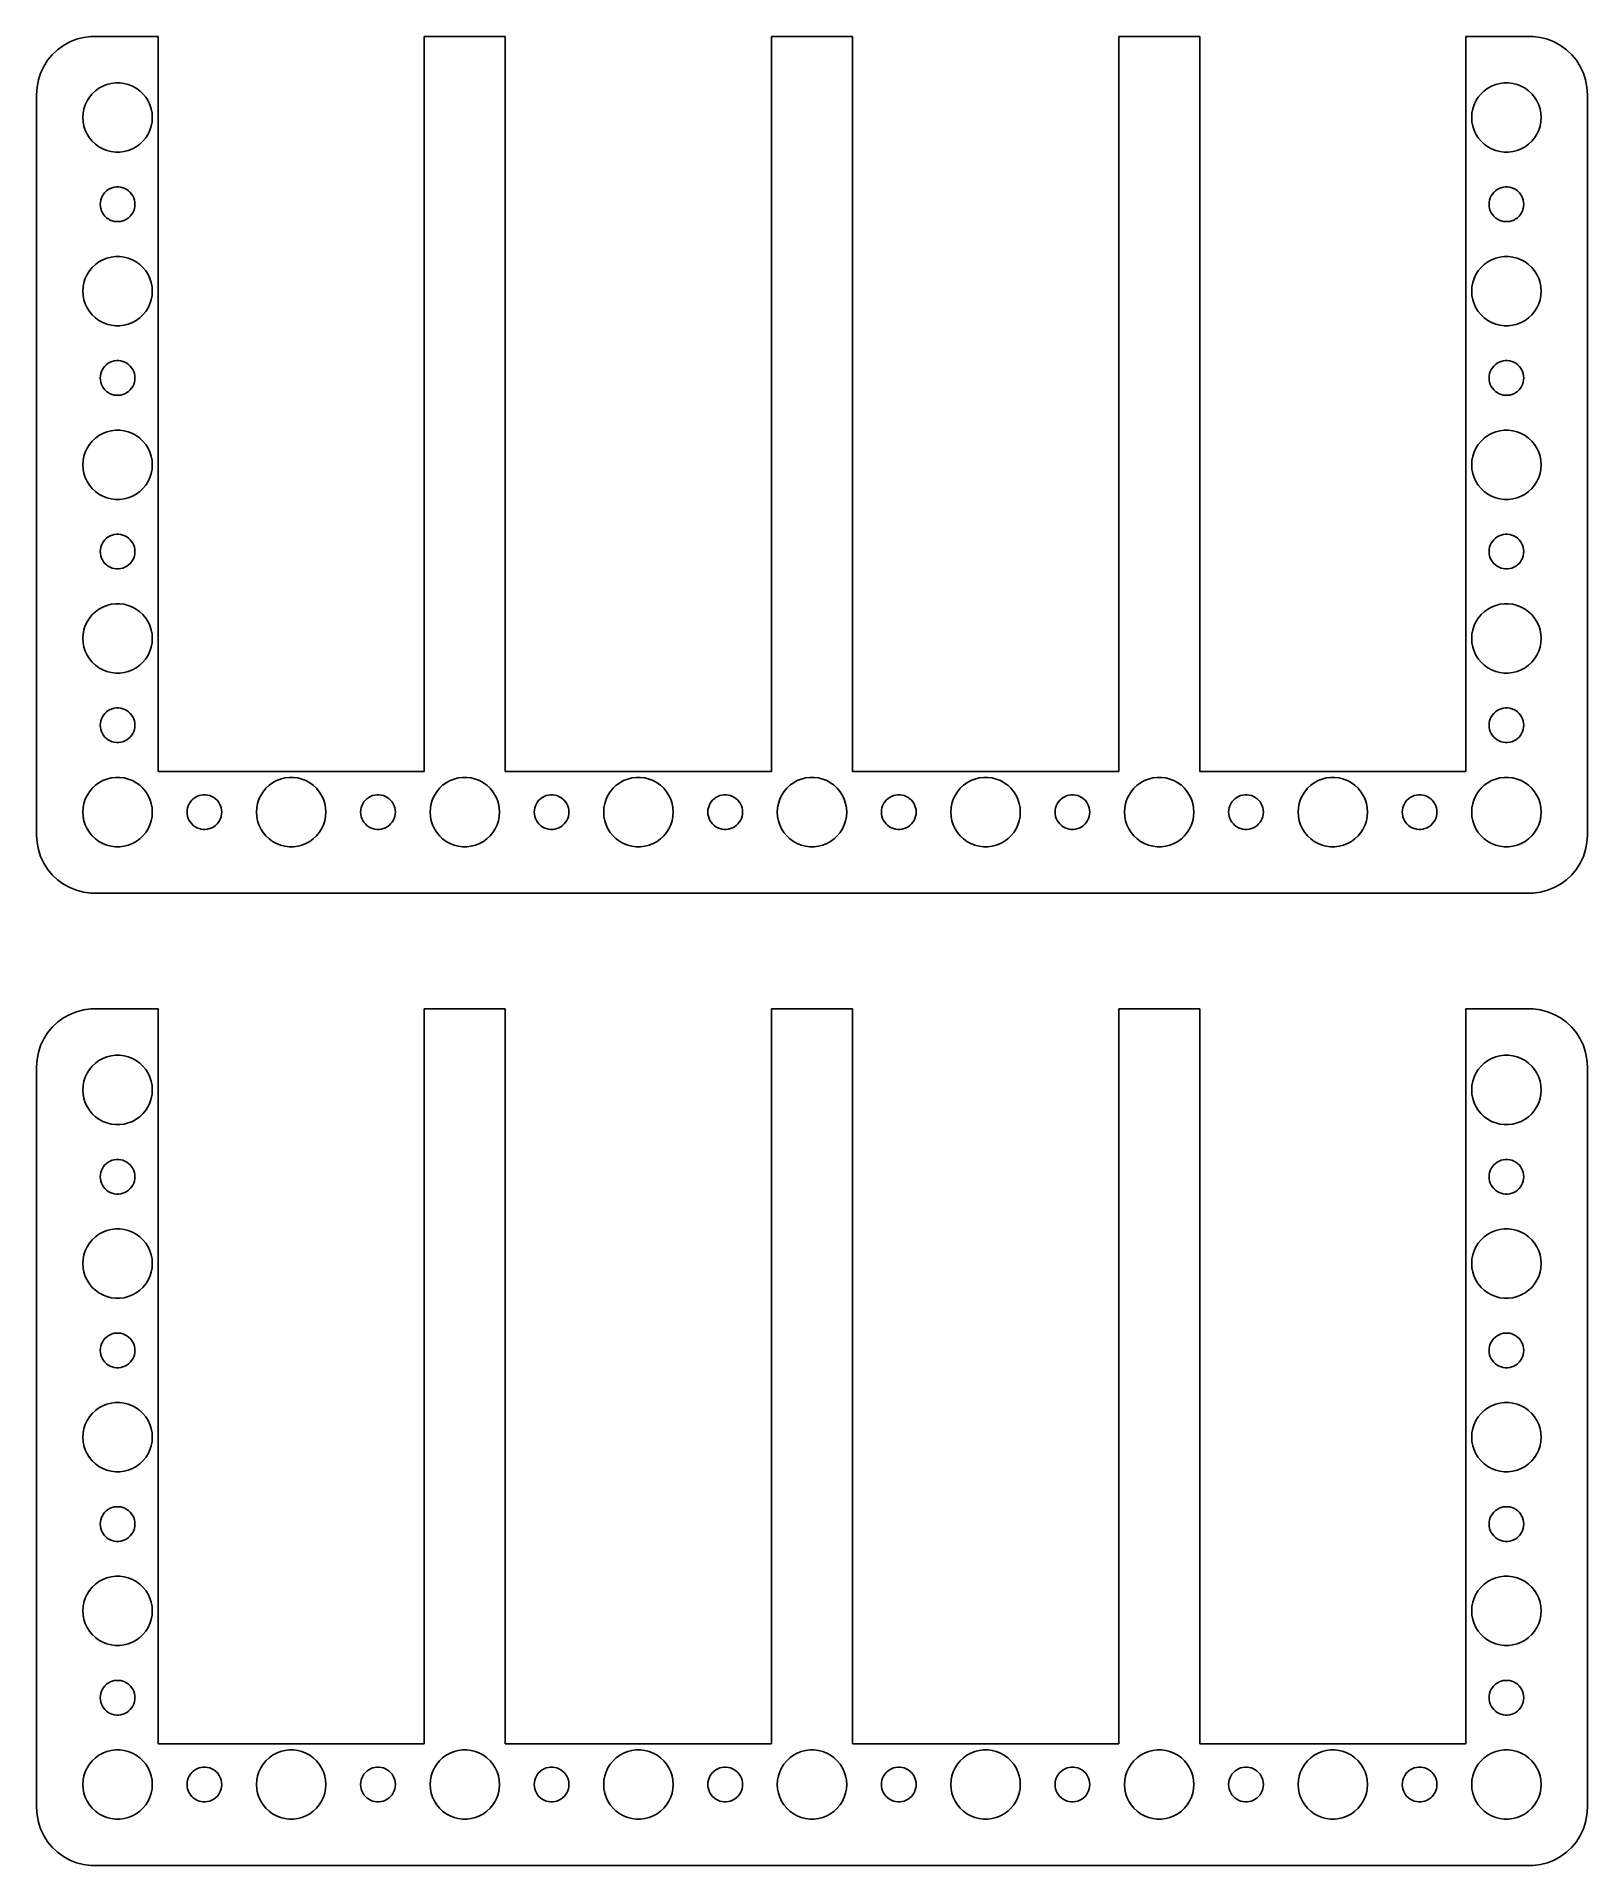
# Model space of a CAD drawing. Header units: metres. Extents: x -67 to 67, y 47 to 205.
import ezdxf

# ---------------------------------------------------------------- set-up
doc = ezdxf.new("R2010")
doc.units = ezdxf.units.M

msp = doc.modelspace()

# ---------------------------------------------------------------- linework, layer by layer
for p, q in [((-65.1871, 203.853), (-65.6448, 203.423)), ((-64.6791, 204.222), (-65.1871, 203.853)), ((-64.1289, 204.524), (-64.6791, 204.222)), ((-63.5451, 204.755), (-64.1289, 204.524)), ((-62.9369, 204.911), (-63.5451, 204.755)), ((-62.3139, 204.99), (-62.9369, 204.911)), ((-56.5, 204.99), (-62.3139, 204.99)), ((-56.5, 141.5), (-56.5, 204.99)), ((-26.5, 204.99), (-33.5, 204.99)), ((-33.5, 204.99), (-33.5, 141.5)), ((-26.5, 141.5), (-26.5, 204.99)), ((3.5, 204.99), (-3.5, 204.99)), ((-3.5, 204.99), (-3.5, 141.5)), ((3.5, 141.5), (3.5, 204.99)), ((33.5, 204.99), (26.5, 204.99)), ((26.5, 204.99), (26.5, 141.5)), ((33.5, 141.5), (33.5, 204.99)), ((62.3139, 204.99), (56.5, 204.99)), ((56.5, 204.99), (56.5, 141.5)), ((62.9369, 204.911), (62.3139, 204.99)), ((63.5451, 204.755), (62.9369, 204.911)), ((64.1289, 204.524), (63.5451, 204.755)), ((64.6791, 204.222), (64.1289, 204.524)), ((65.1871, 203.853), (64.6791, 204.222)), ((65.6448, 203.423), (65.1871, 203.853)), ((-66.3815, 202.409), (-66.6489, 201.841)), ((-66.0451, 202.939), (-66.3815, 202.409)), ((-65.6448, 203.423), (-66.0451, 202.939)), ((66.0451, 202.939), (65.6448, 203.423)), ((66.3815, 202.409), (66.0451, 202.939)), ((66.6489, 201.841), (66.3815, 202.409)), ((-66.8429, 201.243), (-66.9606, 200.627)), ((-66.6489, 201.841), (-66.8429, 201.243)), ((-61.6075, 200.533), (-61.2773, 200.714)), ((-61.2773, 200.714), (-60.927, 200.853)), ((-60.927, 200.853), (-60.5621, 200.947)), ((-60.5621, 200.947), (-60.1884, 200.994)), ((-60.1884, 200.994), (-59.8116, 200.994)), ((-59.8116, 200.994), (-59.4379, 200.947)), ((-59.4379, 200.947), (-59.0729, 200.853)), ((-59.0729, 200.853), (-58.7227, 200.714)), ((-58.7227, 200.714), (-58.3925, 200.533)), ((58.3925, 200.533), (58.7227, 200.714)), ((58.7227, 200.714), (59.0729, 200.853)), ((59.0729, 200.853), (59.4379, 200.947)), ((59.4379, 200.947), (59.8116, 200.994)), ((59.8116, 200.994), (60.1884, 200.994)), ((60.1884, 200.994), (60.5621, 200.947)), ((60.5621, 200.947), (60.927, 200.853)), ((60.927, 200.853), (61.2773, 200.714)), ((61.2773, 200.714), (61.6075, 200.533)), ((66.8429, 201.243), (66.6489, 201.841)), ((66.9606, 200.627), (66.8429, 201.243)), ((-66.9606, 200.627), (-67, 200)), ((-67, 200), (-67, 136)), ((-62.9057, 198.746), (-62.7893, 199.104)), ((-62.7893, 199.104), (-62.6289, 199.445)), ((-62.6289, 199.445), (-62.427, 199.763)), ((-62.427, 199.763), (-62.1869, 200.054)), ((-62.1869, 200.054), (-61.9123, 200.312)), ((-61.9123, 200.312), (-61.6075, 200.533)), ((-58.3925, 200.533), (-58.0877, 200.312)), ((-58.0877, 200.312), (-57.8131, 200.054)), ((-57.8131, 200.054), (-57.5729, 199.763)), ((-57.5729, 199.763), (-57.3711, 199.445)), ((-57.3711, 199.445), (-57.2107, 199.104)), ((-57.2107, 199.104), (-57.0942, 198.746)), ((57.0942, 198.746), (57.2107, 199.104)), ((57.2107, 199.104), (57.3711, 199.445)), ((57.3711, 199.445), (57.5729, 199.763)), ((57.5729, 199.763), (57.8131, 200.054)), ((57.8131, 200.054), (58.0877, 200.312)), ((58.0877, 200.312), (58.3925, 200.533)), ((61.6075, 200.533), (61.9123, 200.312)), ((61.9123, 200.312), (62.1869, 200.054)), ((62.1869, 200.054), (62.427, 199.763)), ((62.427, 199.763), (62.6289, 199.445)), ((62.6289, 199.445), (62.7893, 199.104)), ((62.7893, 199.104), (62.9057, 198.746)), ((67, 200), (66.9606, 200.627)), ((67, 136), (67, 200)), ((-63, 198), (-62.9763, 198.376)), ((-62.9763, 197.624), (-63, 198)), ((-62.9763, 198.376), (-62.9057, 198.746)), ((-62.9057, 197.254), (-62.9763, 197.624)), ((-57.0942, 198.746), (-57.0237, 198.376)), ((-57.0237, 197.624), (-57.0942, 197.254)), ((-57.0237, 198.376), (-57, 198)), ((-57, 198), (-57.0237, 197.624)), ((57, 198), (57.0237, 198.376)), ((57.0237, 197.624), (57, 198)), ((57.0237, 198.376), (57.0942, 198.746)), ((57.0942, 197.254), (57.0237, 197.624)), ((62.9057, 198.746), (62.9763, 198.376)), ((62.9763, 197.624), (62.9057, 197.254)), ((62.9763, 198.376), (63, 198)), ((63, 198), (62.9763, 197.624)), ((-62.7893, 196.896), (-62.9057, 197.254)), ((-62.6289, 196.555), (-62.7893, 196.896)), ((-62.427, 196.237), (-62.6289, 196.555)), ((-62.1869, 195.946), (-62.427, 196.237)), ((-61.9123, 195.688), (-62.1869, 195.946)), ((-57.8131, 195.946), (-58.0877, 195.688)), ((-57.5729, 196.237), (-57.8131, 195.946)), ((-57.3711, 196.555), (-57.5729, 196.237)), ((-57.2107, 196.896), (-57.3711, 196.555)), ((-57.0942, 197.254), (-57.2107, 196.896)), ((57.2107, 196.896), (57.0942, 197.254)), ((57.3711, 196.555), (57.2107, 196.896)), ((57.5729, 196.237), (57.3711, 196.555)), ((57.8131, 195.946), (57.5729, 196.237)), ((58.0877, 195.688), (57.8131, 195.946)), ((62.1869, 195.946), (61.9123, 195.688)), ((62.427, 196.237), (62.1869, 195.946)), ((62.6289, 196.555), (62.427, 196.237)), ((62.7893, 196.896), (62.6289, 196.555)), ((62.9057, 197.254), (62.7893, 196.896)), ((-61.6075, 195.467), (-61.9123, 195.688)), ((-61.2773, 195.286), (-61.6075, 195.467)), ((-60.927, 195.147), (-61.2773, 195.286)), ((-60.5621, 195.053), (-60.927, 195.147)), ((-60.1884, 195.006), (-60.5621, 195.053)), ((-59.8116, 195.006), (-60.1884, 195.006)), ((-59.4379, 195.053), (-59.8116, 195.006)), ((-59.0729, 195.147), (-59.4379, 195.053)), ((-58.7227, 195.286), (-59.0729, 195.147)), ((-58.3925, 195.467), (-58.7227, 195.286)), ((-58.0877, 195.688), (-58.3925, 195.467)), ((58.3925, 195.467), (58.0877, 195.688)), ((58.7227, 195.286), (58.3925, 195.467)), ((59.0729, 195.147), (58.7227, 195.286)), ((59.4379, 195.053), (59.0729, 195.147)), ((59.8116, 195.006), (59.4379, 195.053)), ((60.1884, 195.006), (59.8116, 195.006)), ((60.5621, 195.053), (60.1884, 195.006)), ((60.927, 195.147), (60.5621, 195.053)), ((61.2773, 195.286), (60.927, 195.147)), ((61.6075, 195.467), (61.2773, 195.286)), ((61.9123, 195.688), (61.6075, 195.467)), ((-61.3947, 191.052), (-61.3145, 191.223)), ((-61.3145, 191.223), (-61.2135, 191.382)), ((-61.2135, 191.382), (-61.0934, 191.527)), ((-61.0934, 191.527), (-60.9561, 191.656)), ((-60.9561, 191.656), (-60.8037, 191.766)), ((-60.8037, 191.766), (-60.6387, 191.857)), ((-60.6387, 191.857), (-60.4635, 191.927)), ((-60.4635, 191.927), (-60.2811, 191.973)), ((-60.2811, 191.973), (-60.0942, 191.997)), ((-60.0942, 191.997), (-59.9058, 191.997)), ((-59.9058, 191.997), (-59.7189, 191.973)), ((-59.7189, 191.973), (-59.5365, 191.927)), ((-59.5365, 191.927), (-59.3613, 191.857)), ((-59.3613, 191.857), (-59.1963, 191.766)), ((-59.1963, 191.766), (-59.0439, 191.656)), ((-59.0439, 191.656), (-58.9065, 191.527)), ((-58.9065, 191.527), (-58.7865, 191.382)), ((-58.7865, 191.382), (-58.6855, 191.223)), ((-58.6855, 191.223), (-58.6053, 191.052)), ((58.6053, 191.052), (58.6855, 191.223)), ((58.6855, 191.223), (58.7865, 191.382)), ((58.7865, 191.382), (58.9065, 191.527)), ((58.9065, 191.527), (59.0439, 191.656)), ((59.0439, 191.656), (59.1963, 191.766)), ((59.1963, 191.766), (59.3613, 191.857)), ((59.3613, 191.857), (59.5365, 191.927)), ((59.5365, 191.927), (59.7189, 191.973)), ((59.7189, 191.973), (59.9058, 191.997)), ((59.9058, 191.997), (60.0942, 191.997)), ((60.0942, 191.997), (60.2811, 191.973)), ((60.2811, 191.973), (60.4635, 191.927)), ((60.4635, 191.927), (60.6387, 191.857)), ((60.6387, 191.857), (60.8037, 191.766)), ((60.8037, 191.766), (60.9561, 191.656)), ((60.9561, 191.656), (61.0934, 191.527)), ((61.0934, 191.527), (61.2135, 191.382)), ((61.2135, 191.382), (61.3145, 191.223)), ((61.3145, 191.223), (61.3947, 191.052)), ((-61.5, 190.5), (-61.4882, 190.688)), ((-61.4882, 190.312), (-61.5, 190.5)), ((-61.4882, 190.688), (-61.4529, 190.873)), ((-61.4529, 190.127), (-61.4882, 190.312)), ((-61.4529, 190.873), (-61.3947, 191.052)), ((-61.3947, 189.948), (-61.4529, 190.127)), ((-61.3145, 189.777), (-61.3947, 189.948)), ((-61.2135, 189.618), (-61.3145, 189.777)), ((-61.0934, 189.473), (-61.2135, 189.618)), ((-58.7865, 189.618), (-58.9065, 189.473)), ((-58.6855, 189.777), (-58.7865, 189.618)), ((-58.6053, 189.948), (-58.6855, 189.777)), ((-58.6053, 191.052), (-58.5471, 190.873)), ((-58.5471, 190.127), (-58.6053, 189.948)), ((-58.5471, 190.873), (-58.5118, 190.688)), ((-58.5118, 190.312), (-58.5471, 190.127)), ((-58.5118, 190.688), (-58.5, 190.5)), ((-58.5, 190.5), (-58.5118, 190.312)), ((58.5, 190.5), (58.5118, 190.688)), ((58.5118, 190.312), (58.5, 190.5)), ((58.5118, 190.688), (58.5471, 190.873)), ((58.5471, 190.127), (58.5118, 190.312)), ((58.5471, 190.873), (58.6053, 191.052)), ((58.6053, 189.948), (58.5471, 190.127)), ((58.6855, 189.777), (58.6053, 189.948)), ((58.7865, 189.618), (58.6855, 189.777)), ((58.9065, 189.473), (58.7865, 189.618)), ((61.2135, 189.618), (61.0934, 189.473)), ((61.3145, 189.777), (61.2135, 189.618)), ((61.3947, 189.948), (61.3145, 189.777)), ((61.3947, 191.052), (61.4529, 190.873)), ((61.4529, 190.127), (61.3947, 189.948)), ((61.4529, 190.873), (61.4882, 190.688)), ((61.4882, 190.312), (61.4529, 190.127)), ((61.4882, 190.688), (61.5, 190.5)), ((61.5, 190.5), (61.4882, 190.312)), ((-60.9561, 189.344), (-61.0934, 189.473)), ((-60.8037, 189.234), (-60.9561, 189.344)), ((-60.6387, 189.143), (-60.8037, 189.234)), ((-60.4635, 189.073), (-60.6387, 189.143)), ((-60.2811, 189.027), (-60.4635, 189.073)), ((-60.0942, 189.003), (-60.2811, 189.027)), ((-59.9058, 189.003), (-60.0942, 189.003)), ((-59.7189, 189.027), (-59.9058, 189.003)), ((-59.5365, 189.073), (-59.7189, 189.027)), ((-59.3613, 189.143), (-59.5365, 189.073)), ((-59.1963, 189.234), (-59.3613, 189.143)), ((-59.0439, 189.344), (-59.1963, 189.234)), ((-58.9065, 189.473), (-59.0439, 189.344)), ((59.0439, 189.344), (58.9065, 189.473)), ((59.1963, 189.234), (59.0439, 189.344)), ((59.3613, 189.143), (59.1963, 189.234)), ((59.5365, 189.073), (59.3613, 189.143)), ((59.7189, 189.027), (59.5365, 189.073)), ((59.9058, 189.003), (59.7189, 189.027)), ((60.0942, 189.003), (59.9058, 189.003)), ((60.2811, 189.027), (60.0942, 189.003)), ((60.4635, 189.073), (60.2811, 189.027)), ((60.6387, 189.143), (60.4635, 189.073)), ((60.8037, 189.234), (60.6387, 189.143)), ((60.9561, 189.344), (60.8037, 189.234)), ((61.0934, 189.473), (60.9561, 189.344)), ((-62.427, 184.763), (-62.1869, 185.054)), ((-62.1869, 185.054), (-61.9123, 185.312)), ((-61.9123, 185.312), (-61.6075, 185.533)), ((-61.6075, 185.533), (-61.2773, 185.714)), ((-61.2773, 185.714), (-60.927, 185.853)), ((-60.927, 185.853), (-60.5621, 185.947)), ((-60.5621, 185.947), (-60.1884, 185.994)), ((-60.1884, 185.994), (-59.8116, 185.994)), ((-59.8116, 185.994), (-59.4379, 185.947)), ((-59.4379, 185.947), (-59.0729, 185.853)), ((-59.0729, 185.853), (-58.7227, 185.714)), ((-58.7227, 185.714), (-58.3925, 185.533)), ((-58.3925, 185.533), (-58.0877, 185.312)), ((-58.0877, 185.312), (-57.8131, 185.054)), ((-57.8131, 185.054), (-57.5729, 184.763)), ((57.5729, 184.763), (57.8131, 185.054)), ((57.8131, 185.054), (58.0877, 185.312)), ((58.0877, 185.312), (58.3925, 185.533)), ((58.3925, 185.533), (58.7227, 185.714)), ((58.7227, 185.714), (59.0729, 185.853)), ((59.0729, 185.853), (59.4379, 185.947)), ((59.4379, 185.947), (59.8116, 185.994)), ((59.8116, 185.994), (60.1884, 185.994)), ((60.1884, 185.994), (60.5621, 185.947)), ((60.5621, 185.947), (60.927, 185.853)), ((60.927, 185.853), (61.2773, 185.714)), ((61.2773, 185.714), (61.6075, 185.533)), ((61.6075, 185.533), (61.9123, 185.312)), ((61.9123, 185.312), (62.1869, 185.054)), ((62.1869, 185.054), (62.427, 184.763)), ((-63, 183), (-62.9763, 183.376)), ((-62.9763, 183.376), (-62.9057, 183.746)), ((-62.9057, 183.746), (-62.7893, 184.104)), ((-62.7893, 184.104), (-62.6289, 184.445)), ((-62.6289, 184.445), (-62.427, 184.763)), ((-57.5729, 184.763), (-57.3711, 184.445)), ((-57.3711, 184.445), (-57.2107, 184.104)), ((-57.2107, 184.104), (-57.0942, 183.746)), ((-57.0942, 183.746), (-57.0237, 183.376)), ((-57.0237, 183.376), (-57, 183)), ((57, 183), (57.0237, 183.376)), ((57.0237, 183.376), (57.0942, 183.746)), ((57.0942, 183.746), (57.2107, 184.104)), ((57.2107, 184.104), (57.3711, 184.445)), ((57.3711, 184.445), (57.5729, 184.763)), ((62.427, 184.763), (62.6289, 184.445)), ((62.6289, 184.445), (62.7893, 184.104)), ((62.7893, 184.104), (62.9057, 183.746)), ((62.9057, 183.746), (62.9763, 183.376)), ((62.9763, 183.376), (63, 183)), ((-62.9763, 182.624), (-63, 183)), ((-62.9057, 182.254), (-62.9763, 182.624)), ((-62.7893, 181.896), (-62.9057, 182.254)), ((-62.6289, 181.555), (-62.7893, 181.896)), ((-57.2107, 181.896), (-57.3711, 181.555)), ((-57.0942, 182.254), (-57.2107, 181.896)), ((-57.0237, 182.624), (-57.0942, 182.254)), ((-57, 183), (-57.0237, 182.624)), ((57.0237, 182.624), (57, 183)), ((57.0942, 182.254), (57.0237, 182.624)), ((57.2107, 181.896), (57.0942, 182.254)), ((57.3711, 181.555), (57.2107, 181.896)), ((62.7893, 181.896), (62.6289, 181.555)), ((62.9057, 182.254), (62.7893, 181.896)), ((62.9763, 182.624), (62.9057, 182.254)), ((63, 183), (62.9763, 182.624)), ((-62.427, 181.237), (-62.6289, 181.555)), ((-62.1869, 180.946), (-62.427, 181.237)), ((-61.9123, 180.688), (-62.1869, 180.946)), ((-61.6075, 180.467), (-61.9123, 180.688)), ((-61.2773, 180.286), (-61.6075, 180.467)), ((-60.927, 180.147), (-61.2773, 180.286)), ((-60.5621, 180.053), (-60.927, 180.147)), ((-59.0729, 180.147), (-59.4379, 180.053)), ((-58.7227, 180.286), (-59.0729, 180.147)), ((-58.3925, 180.467), (-58.7227, 180.286)), ((-58.0877, 180.688), (-58.3925, 180.467)), ((-57.8131, 180.946), (-58.0877, 180.688)), ((-57.5729, 181.237), (-57.8131, 180.946)), ((-57.3711, 181.555), (-57.5729, 181.237)), ((57.5729, 181.237), (57.3711, 181.555)), ((57.8131, 180.946), (57.5729, 181.237)), ((58.0877, 180.688), (57.8131, 180.946)), ((58.3925, 180.467), (58.0877, 180.688)), ((58.7227, 180.286), (58.3925, 180.467)), ((59.0729, 180.147), (58.7227, 180.286)), ((59.4379, 180.053), (59.0729, 180.147)), ((60.927, 180.147), (60.5621, 180.053)), ((61.2773, 180.286), (60.927, 180.147)), ((61.6075, 180.467), (61.2773, 180.286)), ((61.9123, 180.688), (61.6075, 180.467)), ((62.1869, 180.946), (61.9123, 180.688)), ((62.427, 181.237), (62.1869, 180.946)), ((62.6289, 181.555), (62.427, 181.237)), ((-60.1884, 180.006), (-60.5621, 180.053)), ((-59.8116, 180.006), (-60.1884, 180.006)), ((-59.4379, 180.053), (-59.8116, 180.006)), ((59.8116, 180.006), (59.4379, 180.053)), ((60.1884, 180.006), (59.8116, 180.006)), ((60.5621, 180.053), (60.1884, 180.006)), ((-60.4635, 176.927), (-60.2811, 176.973)), ((-60.2811, 176.973), (-60.0942, 176.997)), ((-60.0942, 176.997), (-59.9058, 176.997)), ((-59.9058, 176.997), (-59.7189, 176.973)), ((-59.7189, 176.973), (-59.5365, 176.927)), ((59.5365, 176.927), (59.7189, 176.973)), ((59.7189, 176.973), (59.9058, 176.997)), ((59.9058, 176.997), (60.0942, 176.997)), ((60.0942, 176.997), (60.2811, 176.973)), ((60.2811, 176.973), (60.4635, 176.927)), ((-61.5, 175.5), (-61.4882, 175.688)), ((-61.4882, 175.312), (-61.5, 175.5)), ((-61.4882, 175.688), (-61.4529, 175.873)), ((-61.4529, 175.873), (-61.3947, 176.052)), ((-61.3947, 176.052), (-61.3145, 176.223)), ((-61.3145, 176.223), (-61.2135, 176.382)), ((-61.2135, 176.382), (-61.0934, 176.527)), ((-61.0934, 176.527), (-60.9561, 176.656)), ((-60.9561, 176.656), (-60.8037, 176.766)), ((-60.8037, 176.766), (-60.6387, 176.857)), ((-60.6387, 176.857), (-60.4635, 176.927)), ((-59.5365, 176.927), (-59.3613, 176.857)), ((-59.3613, 176.857), (-59.1963, 176.766)), ((-59.1963, 176.766), (-59.0439, 176.656)), ((-59.0439, 176.656), (-58.9065, 176.527)), ((-58.9065, 176.527), (-58.7865, 176.382)), ((-58.7865, 176.382), (-58.6855, 176.223)), ((-58.6855, 176.223), (-58.6053, 176.052)), ((-58.6053, 176.052), (-58.5471, 175.873)), ((-58.5471, 175.873), (-58.5118, 175.688)), ((-58.5118, 175.688), (-58.5, 175.5)), ((-58.5, 175.5), (-58.5118, 175.312)), ((58.5, 175.5), (58.5118, 175.688)), ((58.5118, 175.312), (58.5, 175.5)), ((58.5118, 175.688), (58.5471, 175.873)), ((58.5471, 175.873), (58.6053, 176.052)), ((58.6053, 176.052), (58.6855, 176.223)), ((58.6855, 176.223), (58.7865, 176.382)), ((58.7865, 176.382), (58.9065, 176.527)), ((58.9065, 176.527), (59.0439, 176.656)), ((59.0439, 176.656), (59.1963, 176.766)), ((59.1963, 176.766), (59.3613, 176.857)), ((59.3613, 176.857), (59.5365, 176.927)), ((60.4635, 176.927), (60.6387, 176.857)), ((60.6387, 176.857), (60.8037, 176.766)), ((60.8037, 176.766), (60.9561, 176.656)), ((60.9561, 176.656), (61.0934, 176.527)), ((61.0934, 176.527), (61.2135, 176.382)), ((61.2135, 176.382), (61.3145, 176.223)), ((61.3145, 176.223), (61.3947, 176.052)), ((61.3947, 176.052), (61.4529, 175.873)), ((61.4529, 175.873), (61.4882, 175.688)), ((61.4882, 175.688), (61.5, 175.5)), ((61.5, 175.5), (61.4882, 175.312)), ((-61.4529, 175.127), (-61.4882, 175.312)), ((-61.3947, 174.948), (-61.4529, 175.127)), ((-61.3145, 174.777), (-61.3947, 174.948)), ((-61.2135, 174.618), (-61.3145, 174.777)), ((-61.0934, 174.473), (-61.2135, 174.618)), ((-60.9561, 174.344), (-61.0934, 174.473)), ((-60.8037, 174.234), (-60.9561, 174.344)), ((-60.6387, 174.143), (-60.8037, 174.234)), ((-60.4635, 174.073), (-60.6387, 174.143)), ((-60.2811, 174.027), (-60.4635, 174.073)), ((-60.0942, 174.003), (-60.2811, 174.027)), ((-59.9058, 174.003), (-60.0942, 174.003)), ((-59.7189, 174.027), (-59.9058, 174.003)), ((-59.5365, 174.073), (-59.7189, 174.027)), ((-59.3613, 174.143), (-59.5365, 174.073)), ((-59.1963, 174.234), (-59.3613, 174.143)), ((-59.0439, 174.344), (-59.1963, 174.234)), ((-58.9065, 174.473), (-59.0439, 174.344)), ((-58.7865, 174.618), (-58.9065, 174.473)), ((-58.6855, 174.777), (-58.7865, 174.618)), ((-58.6053, 174.948), (-58.6855, 174.777)), ((-58.5471, 175.127), (-58.6053, 174.948)), ((-58.5118, 175.312), (-58.5471, 175.127)), ((58.5471, 175.127), (58.5118, 175.312)), ((58.6053, 174.948), (58.5471, 175.127)), ((58.6855, 174.777), (58.6053, 174.948)), ((58.7865, 174.618), (58.6855, 174.777)), ((58.9065, 174.473), (58.7865, 174.618)), ((59.0439, 174.344), (58.9065, 174.473)), ((59.1963, 174.234), (59.0439, 174.344)), ((59.3613, 174.143), (59.1963, 174.234)), ((59.5365, 174.073), (59.3613, 174.143)), ((59.7189, 174.027), (59.5365, 174.073)), ((59.9058, 174.003), (59.7189, 174.027)), ((60.0942, 174.003), (59.9058, 174.003)), ((60.2811, 174.027), (60.0942, 174.003)), ((60.4635, 174.073), (60.2811, 174.027)), ((60.6387, 174.143), (60.4635, 174.073)), ((60.8037, 174.234), (60.6387, 174.143)), ((60.9561, 174.344), (60.8037, 174.234)), ((61.0934, 174.473), (60.9561, 174.344)), ((61.2135, 174.618), (61.0934, 174.473)), ((61.3145, 174.777), (61.2135, 174.618)), ((61.3947, 174.948), (61.3145, 174.777)), ((61.4529, 175.127), (61.3947, 174.948)), ((61.4882, 175.312), (61.4529, 175.127)), ((-61.6075, 170.533), (-61.2773, 170.714)), ((-61.2773, 170.714), (-60.927, 170.853)), ((-60.927, 170.853), (-60.5621, 170.947)), ((-60.5621, 170.947), (-60.1884, 170.994)), ((-60.1884, 170.994), (-59.8116, 170.994)), ((-59.8116, 170.994), (-59.4379, 170.947)), ((-59.4379, 170.947), (-59.0729, 170.853)), ((-59.0729, 170.853), (-58.7227, 170.714)), ((-58.7227, 170.714), (-58.3925, 170.533)), ((58.3925, 170.533), (58.7227, 170.714)), ((58.7227, 170.714), (59.0729, 170.853)), ((59.0729, 170.853), (59.4379, 170.947)), ((59.4379, 170.947), (59.8116, 170.994)), ((59.8116, 170.994), (60.1884, 170.994)), ((60.1884, 170.994), (60.5621, 170.947)), ((60.5621, 170.947), (60.927, 170.853)), ((60.927, 170.853), (61.2773, 170.714)), ((61.2773, 170.714), (61.6075, 170.533)), ((-62.9057, 168.746), (-62.7893, 169.104)), ((-62.7893, 169.104), (-62.6289, 169.445)), ((-62.6289, 169.445), (-62.427, 169.763)), ((-62.427, 169.763), (-62.1869, 170.054)), ((-62.1869, 170.054), (-61.9123, 170.312)), ((-61.9123, 170.312), (-61.6075, 170.533)), ((-58.3925, 170.533), (-58.0877, 170.312)), ((-58.0877, 170.312), (-57.8131, 170.054)), ((-57.8131, 170.054), (-57.5729, 169.763)), ((-57.5729, 169.763), (-57.3711, 169.445)), ((-57.3711, 169.445), (-57.2107, 169.104)), ((-57.2107, 169.104), (-57.0942, 168.746)), ((57.0942, 168.746), (57.2107, 169.104)), ((57.2107, 169.104), (57.3711, 169.445)), ((57.3711, 169.445), (57.5729, 169.763)), ((57.5729, 169.763), (57.8131, 170.054)), ((57.8131, 170.054), (58.0877, 170.312)), ((58.0877, 170.312), (58.3925, 170.533)), ((61.6075, 170.533), (61.9123, 170.312)), ((61.9123, 170.312), (62.1869, 170.054)), ((62.1869, 170.054), (62.427, 169.763)), ((62.427, 169.763), (62.6289, 169.445)), ((62.6289, 169.445), (62.7893, 169.104)), ((62.7893, 169.104), (62.9057, 168.746)), ((-63, 168), (-62.9763, 168.376)), ((-62.9763, 167.624), (-63, 168)), ((-62.9763, 168.376), (-62.9057, 168.746)), ((-62.9057, 167.254), (-62.9763, 167.624)), ((-57.0942, 168.746), (-57.0237, 168.376)), ((-57.0237, 167.624), (-57.0942, 167.254)), ((-57.0237, 168.376), (-57, 168)), ((-57, 168), (-57.0237, 167.624)), ((57, 168), (57.0237, 168.376)), ((57.0237, 167.624), (57, 168)), ((57.0237, 168.376), (57.0942, 168.746)), ((57.0942, 167.254), (57.0237, 167.624)), ((62.9057, 168.746), (62.9763, 168.376)), ((62.9763, 167.624), (62.9057, 167.254)), ((62.9763, 168.376), (63, 168)), ((63, 168), (62.9763, 167.624)), ((-62.7893, 166.896), (-62.9057, 167.254)), ((-62.6289, 166.555), (-62.7893, 166.896)), ((-62.427, 166.237), (-62.6289, 166.555)), ((-62.1869, 165.946), (-62.427, 166.237)), ((-61.9123, 165.688), (-62.1869, 165.946)), ((-57.8131, 165.946), (-58.0877, 165.688)), ((-57.5729, 166.237), (-57.8131, 165.946)), ((-57.3711, 166.555), (-57.5729, 166.237)), ((-57.2107, 166.896), (-57.3711, 166.555)), ((-57.0942, 167.254), (-57.2107, 166.896)), ((57.2107, 166.896), (57.0942, 167.254)), ((57.3711, 166.555), (57.2107, 166.896)), ((57.5729, 166.237), (57.3711, 166.555)), ((57.8131, 165.946), (57.5729, 166.237)), ((58.0877, 165.688), (57.8131, 165.946)), ((62.1869, 165.946), (61.9123, 165.688)), ((62.427, 166.237), (62.1869, 165.946)), ((62.6289, 166.555), (62.427, 166.237)), ((62.7893, 166.896), (62.6289, 166.555)), ((62.9057, 167.254), (62.7893, 166.896)), ((-61.6075, 165.467), (-61.9123, 165.688)), ((-61.2773, 165.286), (-61.6075, 165.467)), ((-60.927, 165.147), (-61.2773, 165.286)), ((-60.5621, 165.053), (-60.927, 165.147)), ((-60.1884, 165.006), (-60.5621, 165.053)), ((-59.8116, 165.006), (-60.1884, 165.006)), ((-59.4379, 165.053), (-59.8116, 165.006)), ((-59.0729, 165.147), (-59.4379, 165.053)), ((-58.7227, 165.286), (-59.0729, 165.147)), ((-58.3925, 165.467), (-58.7227, 165.286)), ((-58.0877, 165.688), (-58.3925, 165.467)), ((58.3925, 165.467), (58.0877, 165.688)), ((58.7227, 165.286), (58.3925, 165.467)), ((59.0729, 165.147), (58.7227, 165.286)), ((59.4379, 165.053), (59.0729, 165.147)), ((59.8116, 165.006), (59.4379, 165.053)), ((60.1884, 165.006), (59.8116, 165.006)), ((60.5621, 165.053), (60.1884, 165.006)), ((60.927, 165.147), (60.5621, 165.053)), ((61.2773, 165.286), (60.927, 165.147)), ((61.6075, 165.467), (61.2773, 165.286)), ((61.9123, 165.688), (61.6075, 165.467)), ((-61.3947, 161.052), (-61.3145, 161.223)), ((-61.3145, 161.223), (-61.2135, 161.382)), ((-61.2135, 161.382), (-61.0934, 161.527)), ((-61.0934, 161.527), (-60.9561, 161.656)), ((-60.9561, 161.656), (-60.8037, 161.766)), ((-60.8037, 161.766), (-60.6387, 161.857)), ((-60.6387, 161.857), (-60.4635, 161.927)), ((-60.4635, 161.927), (-60.2811, 161.973)), ((-60.2811, 161.973), (-60.0942, 161.997)), ((-60.0942, 161.997), (-59.9058, 161.997)), ((-59.9058, 161.997), (-59.7189, 161.973)), ((-59.7189, 161.973), (-59.5365, 161.927)), ((-59.5365, 161.927), (-59.3613, 161.857)), ((-59.3613, 161.857), (-59.1963, 161.766)), ((-59.1963, 161.766), (-59.0439, 161.656)), ((-59.0439, 161.656), (-58.9065, 161.527)), ((-58.9065, 161.527), (-58.7865, 161.382)), ((-58.7865, 161.382), (-58.6855, 161.223)), ((-58.6855, 161.223), (-58.6053, 161.052)), ((58.6053, 161.052), (58.6855, 161.223)), ((58.6855, 161.223), (58.7865, 161.382)), ((58.7865, 161.382), (58.9065, 161.527)), ((58.9065, 161.527), (59.0439, 161.656)), ((59.0439, 161.656), (59.1963, 161.766)), ((59.1963, 161.766), (59.3613, 161.857)), ((59.3613, 161.857), (59.5365, 161.927)), ((59.5365, 161.927), (59.7189, 161.973)), ((59.7189, 161.973), (59.9058, 161.997)), ((59.9058, 161.997), (60.0942, 161.997)), ((60.0942, 161.997), (60.2811, 161.973)), ((60.2811, 161.973), (60.4635, 161.927)), ((60.4635, 161.927), (60.6387, 161.857)), ((60.6387, 161.857), (60.8037, 161.766)), ((60.8037, 161.766), (60.9561, 161.656)), ((60.9561, 161.656), (61.0934, 161.527)), ((61.0934, 161.527), (61.2135, 161.382)), ((61.2135, 161.382), (61.3145, 161.223)), ((61.3145, 161.223), (61.3947, 161.052)), ((-61.5, 160.5), (-61.4882, 160.688)), ((-61.4882, 160.312), (-61.5, 160.5)), ((-61.4882, 160.688), (-61.4529, 160.873)), ((-61.4529, 160.127), (-61.4882, 160.312)), ((-61.4529, 160.873), (-61.3947, 161.052)), ((-61.3947, 159.948), (-61.4529, 160.127)), ((-61.3145, 159.777), (-61.3947, 159.948)), ((-61.2135, 159.618), (-61.3145, 159.777)), ((-61.0934, 159.473), (-61.2135, 159.618)), ((-58.7865, 159.618), (-58.9065, 159.473)), ((-58.6855, 159.777), (-58.7865, 159.618)), ((-58.6053, 159.948), (-58.6855, 159.777)), ((-58.6053, 161.052), (-58.5471, 160.873)), ((-58.5471, 160.127), (-58.6053, 159.948)), ((-58.5471, 160.873), (-58.5118, 160.688)), ((-58.5118, 160.312), (-58.5471, 160.127)), ((-58.5118, 160.688), (-58.5, 160.5)), ((-58.5, 160.5), (-58.5118, 160.312)), ((58.5, 160.5), (58.5118, 160.688)), ((58.5118, 160.312), (58.5, 160.5)), ((58.5118, 160.688), (58.5471, 160.873)), ((58.5471, 160.127), (58.5118, 160.312)), ((58.5471, 160.873), (58.6053, 161.052)), ((58.6053, 159.948), (58.5471, 160.127)), ((58.6855, 159.777), (58.6053, 159.948)), ((58.7865, 159.618), (58.6855, 159.777)), ((58.9065, 159.473), (58.7865, 159.618)), ((61.2135, 159.618), (61.0934, 159.473)), ((61.3145, 159.777), (61.2135, 159.618)), ((61.3947, 159.948), (61.3145, 159.777)), ((61.3947, 161.052), (61.4529, 160.873)), ((61.4529, 160.127), (61.3947, 159.948)), ((61.4529, 160.873), (61.4882, 160.688)), ((61.4882, 160.312), (61.4529, 160.127)), ((61.4882, 160.688), (61.5, 160.5)), ((61.5, 160.5), (61.4882, 160.312)), ((-60.9561, 159.344), (-61.0934, 159.473)), ((-60.8037, 159.234), (-60.9561, 159.344)), ((-60.6387, 159.143), (-60.8037, 159.234)), ((-60.4635, 159.073), (-60.6387, 159.143)), ((-60.2811, 159.027), (-60.4635, 159.073)), ((-60.0942, 159.003), (-60.2811, 159.027)), ((-59.9058, 159.003), (-60.0942, 159.003)), ((-59.7189, 159.027), (-59.9058, 159.003)), ((-59.5365, 159.073), (-59.7189, 159.027)), ((-59.3613, 159.143), (-59.5365, 159.073)), ((-59.1963, 159.234), (-59.3613, 159.143)), ((-59.0439, 159.344), (-59.1963, 159.234)), ((-58.9065, 159.473), (-59.0439, 159.344)), ((59.0439, 159.344), (58.9065, 159.473)), ((59.1963, 159.234), (59.0439, 159.344)), ((59.3613, 159.143), (59.1963, 159.234)), ((59.5365, 159.073), (59.3613, 159.143)), ((59.7189, 159.027), (59.5365, 159.073)), ((59.9058, 159.003), (59.7189, 159.027)), ((60.0942, 159.003), (59.9058, 159.003)), ((60.2811, 159.027), (60.0942, 159.003)), ((60.4635, 159.073), (60.2811, 159.027)), ((60.6387, 159.143), (60.4635, 159.073)), ((60.8037, 159.234), (60.6387, 159.143)), ((60.9561, 159.344), (60.8037, 159.234)), ((61.0934, 159.473), (60.9561, 159.344)), ((-62.427, 154.763), (-62.1869, 155.054)), ((-62.1869, 155.054), (-61.9123, 155.312)), ((-61.9123, 155.312), (-61.6075, 155.533)), ((-61.6075, 155.533), (-61.2773, 155.714)), ((-61.2773, 155.714), (-60.927, 155.853)), ((-60.927, 155.853), (-60.5621, 155.947)), ((-60.5621, 155.947), (-60.1884, 155.994)), ((-60.1884, 155.994), (-59.8116, 155.994)), ((-59.8116, 155.994), (-59.4379, 155.947)), ((-59.4379, 155.947), (-59.0729, 155.853)), ((-59.0729, 155.853), (-58.7227, 155.714)), ((-58.7227, 155.714), (-58.3925, 155.533)), ((-58.3925, 155.533), (-58.0877, 155.312)), ((-58.0877, 155.312), (-57.8131, 155.054)), ((-57.8131, 155.054), (-57.5729, 154.763)), ((57.5729, 154.763), (57.8131, 155.054)), ((57.8131, 155.054), (58.0877, 155.312)), ((58.0877, 155.312), (58.3925, 155.533)), ((58.3925, 155.533), (58.7227, 155.714)), ((58.7227, 155.714), (59.0729, 155.853)), ((59.0729, 155.853), (59.4379, 155.947)), ((59.4379, 155.947), (59.8116, 155.994)), ((59.8116, 155.994), (60.1884, 155.994)), ((60.1884, 155.994), (60.5621, 155.947)), ((60.5621, 155.947), (60.927, 155.853)), ((60.927, 155.853), (61.2773, 155.714)), ((61.2773, 155.714), (61.6075, 155.533)), ((61.6075, 155.533), (61.9123, 155.312)), ((61.9123, 155.312), (62.1869, 155.054)), ((62.1869, 155.054), (62.427, 154.763)), ((-63, 153), (-62.9763, 153.376)), ((-62.9763, 153.376), (-62.9057, 153.746)), ((-62.9057, 153.746), (-62.7893, 154.104)), ((-62.7893, 154.104), (-62.6289, 154.445)), ((-62.6289, 154.445), (-62.427, 154.763)), ((-57.5729, 154.763), (-57.3711, 154.445)), ((-57.3711, 154.445), (-57.2107, 154.104)), ((-57.2107, 154.104), (-57.0942, 153.746)), ((-57.0942, 153.746), (-57.0237, 153.376)), ((-57.0237, 153.376), (-57, 153)), ((57, 153), (57.0237, 153.376)), ((57.0237, 153.376), (57.0942, 153.746)), ((57.0942, 153.746), (57.2107, 154.104)), ((57.2107, 154.104), (57.3711, 154.445)), ((57.3711, 154.445), (57.5729, 154.763)), ((62.427, 154.763), (62.6289, 154.445)), ((62.6289, 154.445), (62.7893, 154.104)), ((62.7893, 154.104), (62.9057, 153.746)), ((62.9057, 153.746), (62.9763, 153.376)), ((62.9763, 153.376), (63, 153)), ((-62.9763, 152.624), (-63, 153)), ((-62.9057, 152.254), (-62.9763, 152.624)), ((-62.7893, 151.896), (-62.9057, 152.254)), ((-62.6289, 151.555), (-62.7893, 151.896)), ((-57.2107, 151.896), (-57.3711, 151.555)), ((-57.0942, 152.254), (-57.2107, 151.896)), ((-57.0237, 152.624), (-57.0942, 152.254)), ((-57, 153), (-57.0237, 152.624)), ((57.0237, 152.624), (57, 153)), ((57.0942, 152.254), (57.0237, 152.624)), ((57.2107, 151.896), (57.0942, 152.254)), ((57.3711, 151.555), (57.2107, 151.896)), ((62.7893, 151.896), (62.6289, 151.555)), ((62.9057, 152.254), (62.7893, 151.896)), ((62.9763, 152.624), (62.9057, 152.254)), ((63, 153), (62.9763, 152.624)), ((-62.427, 151.237), (-62.6289, 151.555)), ((-62.1869, 150.946), (-62.427, 151.237)), ((-61.9123, 150.688), (-62.1869, 150.946)), ((-61.6075, 150.467), (-61.9123, 150.688)), ((-61.2773, 150.286), (-61.6075, 150.467)), ((-60.927, 150.147), (-61.2773, 150.286)), ((-60.5621, 150.053), (-60.927, 150.147)), ((-59.0729, 150.147), (-59.4379, 150.053)), ((-58.7227, 150.286), (-59.0729, 150.147)), ((-58.3925, 150.467), (-58.7227, 150.286)), ((-58.0877, 150.688), (-58.3925, 150.467)), ((-57.8131, 150.946), (-58.0877, 150.688)), ((-57.5729, 151.237), (-57.8131, 150.946)), ((-57.3711, 151.555), (-57.5729, 151.237)), ((57.5729, 151.237), (57.3711, 151.555)), ((57.8131, 150.946), (57.5729, 151.237)), ((58.0877, 150.688), (57.8131, 150.946)), ((58.3925, 150.467), (58.0877, 150.688)), ((58.7227, 150.286), (58.3925, 150.467)), ((59.0729, 150.147), (58.7227, 150.286)), ((59.4379, 150.053), (59.0729, 150.147)), ((60.927, 150.147), (60.5621, 150.053)), ((61.2773, 150.286), (60.927, 150.147)), ((61.6075, 150.467), (61.2773, 150.286)), ((61.9123, 150.688), (61.6075, 150.467)), ((62.1869, 150.946), (61.9123, 150.688)), ((62.427, 151.237), (62.1869, 150.946)), ((62.6289, 151.555), (62.427, 151.237)), ((-60.1884, 150.006), (-60.5621, 150.053)), ((-59.8116, 150.006), (-60.1884, 150.006)), ((-59.4379, 150.053), (-59.8116, 150.006)), ((59.8116, 150.006), (59.4379, 150.053)), ((60.1884, 150.006), (59.8116, 150.006)), ((60.5621, 150.053), (60.1884, 150.006)), ((-60.6387, 146.857), (-60.4635, 146.927)), ((-60.4635, 146.927), (-60.2811, 146.973)), ((-60.2811, 146.973), (-60.0942, 146.997)), ((-60.0942, 146.997), (-59.9058, 146.997)), ((-59.9058, 146.997), (-59.7189, 146.973)), ((-59.7189, 146.973), (-59.5365, 146.927)), ((-59.5365, 146.927), (-59.3613, 146.857)), ((59.3613, 146.857), (59.5365, 146.927)), ((59.5365, 146.927), (59.7189, 146.973)), ((59.7189, 146.973), (59.9058, 146.997)), ((59.9058, 146.997), (60.0942, 146.997)), ((60.0942, 146.997), (60.2811, 146.973)), ((60.2811, 146.973), (60.4635, 146.927)), ((60.4635, 146.927), (60.6387, 146.857)), ((-61.5, 145.5), (-61.4882, 145.688)), ((-61.4882, 145.312), (-61.5, 145.5)), ((-61.4882, 145.688), (-61.4529, 145.873)), ((-61.4529, 145.873), (-61.3947, 146.052)), ((-61.3947, 146.052), (-61.3145, 146.223)), ((-61.3145, 146.223), (-61.2135, 146.382)), ((-61.2135, 146.382), (-61.0934, 146.527)), ((-61.0934, 146.527), (-60.9561, 146.656)), ((-60.9561, 146.656), (-60.8037, 146.766)), ((-60.8037, 146.766), (-60.6387, 146.857)), ((-59.3613, 146.857), (-59.1963, 146.766)), ((-59.1963, 146.766), (-59.0439, 146.656)), ((-59.0439, 146.656), (-58.9065, 146.527)), ((-58.9065, 146.527), (-58.7865, 146.382)), ((-58.7865, 146.382), (-58.6855, 146.223)), ((-58.6855, 146.223), (-58.6053, 146.052)), ((-58.6053, 146.052), (-58.5471, 145.873)), ((-58.5471, 145.873), (-58.5118, 145.688)), ((-58.5118, 145.688), (-58.5, 145.5)), ((-58.5, 145.5), (-58.5118, 145.312)), ((58.5, 145.5), (58.5118, 145.688)), ((58.5118, 145.312), (58.5, 145.5)), ((58.5118, 145.688), (58.5471, 145.873)), ((58.5471, 145.873), (58.6053, 146.052)), ((58.6053, 146.052), (58.6855, 146.223)), ((58.6855, 146.223), (58.7865, 146.382)), ((58.7865, 146.382), (58.9065, 146.527)), ((58.9065, 146.527), (59.0439, 146.656)), ((59.0439, 146.656), (59.1963, 146.766)), ((59.1963, 146.766), (59.3613, 146.857)), ((60.6387, 146.857), (60.8037, 146.766)), ((60.8037, 146.766), (60.9561, 146.656)), ((60.9561, 146.656), (61.0934, 146.527)), ((61.0934, 146.527), (61.2135, 146.382)), ((61.2135, 146.382), (61.3145, 146.223)), ((61.3145, 146.223), (61.3947, 146.052)), ((61.3947, 146.052), (61.4529, 145.873)), ((61.4529, 145.873), (61.4882, 145.688)), ((61.4882, 145.688), (61.5, 145.5)), ((61.5, 145.5), (61.4882, 145.312)), ((-61.4529, 145.127), (-61.4882, 145.312)), ((-61.3947, 144.948), (-61.4529, 145.127)), ((-61.3145, 144.777), (-61.3947, 144.948)), ((-61.2135, 144.618), (-61.3145, 144.777)), ((-61.0934, 144.473), (-61.2135, 144.618)), ((-60.9561, 144.344), (-61.0934, 144.473)), ((-60.8037, 144.234), (-60.9561, 144.344)), ((-60.6387, 144.143), (-60.8037, 144.234)), ((-60.4635, 144.073), (-60.6387, 144.143)), ((-60.2811, 144.027), (-60.4635, 144.073)), ((-60.0942, 144.003), (-60.2811, 144.027)), ((-59.9058, 144.003), (-60.0942, 144.003)), ((-59.7189, 144.027), (-59.9058, 144.003)), ((-59.5365, 144.073), (-59.7189, 144.027)), ((-59.3613, 144.143), (-59.5365, 144.073)), ((-59.1963, 144.234), (-59.3613, 144.143)), ((-59.0439, 144.344), (-59.1963, 144.234)), ((-58.9065, 144.473), (-59.0439, 144.344)), ((-58.7865, 144.618), (-58.9065, 144.473)), ((-58.6855, 144.777), (-58.7865, 144.618)), ((-58.6053, 144.948), (-58.6855, 144.777)), ((-58.5471, 145.127), (-58.6053, 144.948)), ((-58.5118, 145.312), (-58.5471, 145.127)), ((58.5471, 145.127), (58.5118, 145.312)), ((58.6053, 144.948), (58.5471, 145.127)), ((58.6855, 144.777), (58.6053, 144.948)), ((58.7865, 144.618), (58.6855, 144.777)), ((58.9065, 144.473), (58.7865, 144.618)), ((59.0439, 144.344), (58.9065, 144.473)), ((59.1963, 144.234), (59.0439, 144.344)), ((59.3613, 144.143), (59.1963, 144.234)), ((59.5365, 144.073), (59.3613, 144.143)), ((59.7189, 144.027), (59.5365, 144.073)), ((59.9058, 144.003), (59.7189, 144.027)), ((60.0942, 144.003), (59.9058, 144.003)), ((60.2811, 144.027), (60.0942, 144.003)), ((60.4635, 144.073), (60.2811, 144.027)), ((60.6387, 144.143), (60.4635, 144.073)), ((60.8037, 144.234), (60.6387, 144.143)), ((60.9561, 144.344), (60.8037, 144.234)), ((61.0934, 144.473), (60.9561, 144.344)), ((61.2135, 144.618), (61.0934, 144.473)), ((61.3145, 144.777), (61.2135, 144.618)), ((61.3947, 144.948), (61.3145, 144.777)), ((61.4529, 145.127), (61.3947, 144.948)), ((61.4882, 145.312), (61.4529, 145.127)), ((-61.6075, 140.533), (-61.2773, 140.714)), ((-61.2773, 140.714), (-60.927, 140.853)), ((-60.927, 140.853), (-60.5621, 140.947)), ((-60.5621, 140.947), (-60.1884, 140.994)), ((-60.1884, 140.994), (-59.8116, 140.994)), ((-59.8116, 140.994), (-59.4379, 140.947)), ((-59.4379, 140.947), (-59.0729, 140.853)), ((-59.0729, 140.853), (-58.7227, 140.714)), ((-58.7227, 140.714), (-58.3925, 140.533)), ((-33.5, 141.5), (-56.5, 141.5)), ((-46.6075, 140.533), (-46.2773, 140.714)), ((-46.2773, 140.714), (-45.927, 140.853)), ((-45.927, 140.853), (-45.5621, 140.947)), ((-45.5621, 140.947), (-45.1884, 140.994)), ((-45.1884, 140.994), (-44.8116, 140.994)), ((-44.8116, 140.994), (-44.4379, 140.947)), ((-44.4379, 140.947), (-44.0729, 140.853)), ((-44.0729, 140.853), (-43.7227, 140.714)), ((-43.7227, 140.714), (-43.3925, 140.533)), ((-31.6075, 140.533), (-31.2773, 140.714)), ((-31.2773, 140.714), (-30.927, 140.853)), ((-30.927, 140.853), (-30.5621, 140.947)), ((-30.5621, 140.947), (-30.1884, 140.994)), ((-30.1884, 140.994), (-29.8116, 140.994)), ((-29.8116, 140.994), (-29.4379, 140.947)), ((-29.4379, 140.947), (-29.0729, 140.853)), ((-29.0729, 140.853), (-28.7227, 140.714)), ((-28.7227, 140.714), (-28.3925, 140.533)), ((-3.5, 141.5), (-26.5, 141.5)), ((-16.6075, 140.533), (-16.2773, 140.714)), ((-16.2773, 140.714), (-15.927, 140.853)), ((-15.927, 140.853), (-15.5621, 140.947)), ((-15.5621, 140.947), (-15.1884, 140.994)), ((-15.1884, 140.994), (-14.8116, 140.994)), ((-14.8116, 140.994), (-14.4379, 140.947)), ((-14.4379, 140.947), (-14.0729, 140.853)), ((-14.0729, 140.853), (-13.7227, 140.714)), ((-13.7227, 140.714), (-13.3925, 140.533)), ((-1.60747, 140.533), (-1.27733, 140.714)), ((-1.27733, 140.714), (-0.92705, 140.853)), ((-0.92705, 140.853), (-0.56213, 140.947)), ((-0.56213, 140.947), (-0.18837, 140.994)), ((-0.18837, 140.994), (0.18837, 140.994)), ((0.18837, 140.994), (0.56213, 140.947)), ((0.56213, 140.947), (0.92705, 140.853)), ((0.92705, 140.853), (1.27733, 140.714)), ((1.27733, 140.714), (1.60747, 140.533)), ((26.5, 141.5), (3.5, 141.5)), ((13.3925, 140.533), (13.7227, 140.714)), ((13.7227, 140.714), (14.0729, 140.853)), ((14.0729, 140.853), (14.4379, 140.947)), ((14.4379, 140.947), (14.8116, 140.994)), ((14.8116, 140.994), (15.1884, 140.994)), ((15.1884, 140.994), (15.5621, 140.947)), ((15.5621, 140.947), (15.927, 140.853)), ((15.927, 140.853), (16.2773, 140.714)), ((16.2773, 140.714), (16.6075, 140.533)), ((28.3925, 140.533), (28.7227, 140.714)), ((28.7227, 140.714), (29.0729, 140.853)), ((29.0729, 140.853), (29.4379, 140.947)), ((29.4379, 140.947), (29.8116, 140.994)), ((29.8116, 140.994), (30.1884, 140.994)), ((30.1884, 140.994), (30.5621, 140.947)), ((30.5621, 140.947), (30.927, 140.853)), ((30.927, 140.853), (31.2773, 140.714)), ((31.2773, 140.714), (31.6075, 140.533)), ((56.5, 141.5), (33.5, 141.5)), ((43.3925, 140.533), (43.7227, 140.714)), ((43.7227, 140.714), (44.0729, 140.853)), ((44.0729, 140.853), (44.4379, 140.947)), ((44.4379, 140.947), (44.8116, 140.994)), ((44.8116, 140.994), (45.1884, 140.994)), ((45.1884, 140.994), (45.5621, 140.947)), ((45.5621, 140.947), (45.927, 140.853)), ((45.927, 140.853), (46.2773, 140.714)), ((46.2773, 140.714), (46.6075, 140.533)), ((58.3925, 140.533), (58.7227, 140.714)), ((58.7227, 140.714), (59.0729, 140.853)), ((59.0729, 140.853), (59.4379, 140.947)), ((59.4379, 140.947), (59.8116, 140.994)), ((59.8116, 140.994), (60.1884, 140.994)), ((60.1884, 140.994), (60.5621, 140.947)), ((60.5621, 140.947), (60.927, 140.853)), ((60.927, 140.853), (61.2773, 140.714)), ((61.2773, 140.714), (61.6075, 140.533)), ((-62.9057, 138.746), (-62.7893, 139.104)), ((-62.7893, 139.104), (-62.6289, 139.445)), ((-62.6289, 139.445), (-62.427, 139.763)), ((-62.427, 139.763), (-62.1869, 140.054)), ((-62.1869, 140.054), (-61.9123, 140.312)), ((-61.9123, 140.312), (-61.6075, 140.533)), ((-58.3925, 140.533), (-58.0877, 140.312)), ((-58.0877, 140.312), (-57.8131, 140.054)), ((-57.8131, 140.054), (-57.5729, 139.763)), ((-57.5729, 139.763), (-57.3711, 139.445)), ((-57.3711, 139.445), (-57.2107, 139.104)), ((-57.2107, 139.104), (-57.0942, 138.746)), ((-53.7135, 138.882), (-53.5934, 139.027)), ((-53.5934, 139.027), (-53.4561, 139.156)), ((-53.4561, 139.156), (-53.3037, 139.266)), ((-53.3037, 139.266), (-53.1387, 139.357)), ((-53.1387, 139.357), (-52.9635, 139.427)), ((-52.9635, 139.427), (-52.7811, 139.473)), ((-52.7811, 139.473), (-52.5942, 139.497)), ((-52.5942, 139.497), (-52.4058, 139.497)), ((-52.4058, 139.497), (-52.2189, 139.473)), ((-52.2189, 139.473), (-52.0365, 139.427)), ((-52.0365, 139.427), (-51.8613, 139.357)), ((-51.8613, 139.357), (-51.6963, 139.266)), ((-51.6963, 139.266), (-51.5439, 139.156)), ((-51.5439, 139.156), (-51.4065, 139.027)), ((-51.4065, 139.027), (-51.2865, 138.882)), ((-47.9057, 138.746), (-47.7893, 139.104)), ((-47.7893, 139.104), (-47.6289, 139.445)), ((-47.6289, 139.445), (-47.427, 139.763)), ((-47.427, 139.763), (-47.1869, 140.054)), ((-47.1869, 140.054), (-46.9123, 140.312)), ((-46.9123, 140.312), (-46.6075, 140.533)), ((-43.3925, 140.533), (-43.0877, 140.312)), ((-43.0877, 140.312), (-42.8131, 140.054)), ((-42.8131, 140.054), (-42.5729, 139.763)), ((-42.5729, 139.763), (-42.3711, 139.445)), ((-42.3711, 139.445), (-42.2107, 139.104)), ((-42.2107, 139.104), (-42.0942, 138.746)), ((-38.7135, 138.882), (-38.5934, 139.027)), ((-38.5934, 139.027), (-38.4561, 139.156)), ((-38.4561, 139.156), (-38.3037, 139.266)), ((-38.3037, 139.266), (-38.1387, 139.357)), ((-38.1387, 139.357), (-37.9635, 139.427)), ((-37.9635, 139.427), (-37.7811, 139.473)), ((-37.7811, 139.473), (-37.5942, 139.497)), ((-37.5942, 139.497), (-37.4058, 139.497)), ((-37.4058, 139.497), (-37.2189, 139.473)), ((-37.2189, 139.473), (-37.0365, 139.427)), ((-37.0365, 139.427), (-36.8613, 139.357)), ((-36.8613, 139.357), (-36.6963, 139.266)), ((-36.6963, 139.266), (-36.5439, 139.156)), ((-36.5439, 139.156), (-36.4065, 139.027)), ((-36.4065, 139.027), (-36.2865, 138.882)), ((-32.9057, 138.746), (-32.7893, 139.104)), ((-32.7893, 139.104), (-32.6289, 139.445)), ((-32.6289, 139.445), (-32.427, 139.763)), ((-32.427, 139.763), (-32.1869, 140.054)), ((-32.1869, 140.054), (-31.9123, 140.312)), ((-31.9123, 140.312), (-31.6075, 140.533)), ((-28.3925, 140.533), (-28.0877, 140.312)), ((-28.0877, 140.312), (-27.8131, 140.054)), ((-27.8131, 140.054), (-27.5729, 139.763)), ((-27.5729, 139.763), (-27.3711, 139.445)), ((-27.3711, 139.445), (-27.2107, 139.104)), ((-27.2107, 139.104), (-27.0942, 138.746)), ((-23.7135, 138.882), (-23.5934, 139.027)), ((-23.5934, 139.027), (-23.4561, 139.156)), ((-23.4561, 139.156), (-23.3037, 139.266)), ((-23.3037, 139.266), (-23.1387, 139.357)), ((-23.1387, 139.357), (-22.9635, 139.427)), ((-22.9635, 139.427), (-22.7811, 139.473)), ((-22.7811, 139.473), (-22.5942, 139.497)), ((-22.5942, 139.497), (-22.4058, 139.497)), ((-22.4058, 139.497), (-22.2189, 139.473)), ((-22.2189, 139.473), (-22.0365, 139.427)), ((-22.0365, 139.427), (-21.8613, 139.357)), ((-21.8613, 139.357), (-21.6963, 139.266)), ((-21.6963, 139.266), (-21.5439, 139.156)), ((-21.5439, 139.156), (-21.4065, 139.027)), ((-21.4065, 139.027), (-21.2865, 138.882)), ((-17.9057, 138.746), (-17.7893, 139.104)), ((-17.7893, 139.104), (-17.6289, 139.445)), ((-17.6289, 139.445), (-17.427, 139.763)), ((-17.427, 139.763), (-17.1869, 140.054)), ((-17.1869, 140.054), (-16.9123, 140.312)), ((-16.9123, 140.312), (-16.6075, 140.533)), ((-13.3925, 140.533), (-13.0877, 140.312)), ((-13.0877, 140.312), (-12.8131, 140.054)), ((-12.8131, 140.054), (-12.5729, 139.763)), ((-12.5729, 139.763), (-12.3711, 139.445)), ((-12.3711, 139.445), (-12.2107, 139.104)), ((-12.2107, 139.104), (-12.0942, 138.746)), ((-8.71352, 138.882), (-8.59344, 139.027)), ((-8.59344, 139.027), (-8.45613, 139.156)), ((-8.45613, 139.156), (-8.30373, 139.266)), ((-8.30373, 139.266), (-8.13866, 139.357)), ((-8.13866, 139.357), (-7.96352, 139.427)), ((-7.96352, 139.427), (-7.78107, 139.473)), ((-7.78107, 139.473), (-7.59418, 139.497)), ((-7.59418, 139.497), (-7.40581, 139.497)), ((-7.40581, 139.497), (-7.21892, 139.473)), ((-7.21892, 139.473), (-7.03647, 139.427)), ((-7.03647, 139.427), (-6.86133, 139.357)), ((-6.86133, 139.357), (-6.69626, 139.266)), ((-6.69626, 139.266), (-6.54385, 139.156)), ((-6.54385, 139.156), (-6.40654, 139.027)), ((-6.40654, 139.027), (-6.28647, 138.882)), ((-2.90575, 138.746), (-2.78932, 139.104)), ((-2.78932, 139.104), (-2.62891, 139.445)), ((-2.62891, 139.445), (-2.42705, 139.763)), ((-2.42705, 139.763), (-2.1869, 140.054)), ((-2.1869, 140.054), (-1.91226, 140.312)), ((-1.91226, 140.312), (-1.60747, 140.533)), ((1.60747, 140.533), (1.91226, 140.312)), ((1.91226, 140.312), (2.1869, 140.054)), ((2.1869, 140.054), (2.42705, 139.763)), ((2.42705, 139.763), (2.62891, 139.445)), ((2.62891, 139.445), (2.78932, 139.104)), ((2.78932, 139.104), (2.90575, 138.746)), ((6.28647, 138.882), (6.40654, 139.027)), ((6.40654, 139.027), (6.54385, 139.156)), ((6.54385, 139.156), (6.69626, 139.266)), ((6.69626, 139.266), (6.86133, 139.357)), ((6.86133, 139.357), (7.03647, 139.427)), ((7.03647, 139.427), (7.21892, 139.473)), ((7.21892, 139.473), (7.40581, 139.497)), ((7.40581, 139.497), (7.59418, 139.497)), ((7.59418, 139.497), (7.78107, 139.473)), ((7.78107, 139.473), (7.96352, 139.427)), ((7.96352, 139.427), (8.13866, 139.357)), ((8.13866, 139.357), (8.30373, 139.266)), ((8.30373, 139.266), (8.45613, 139.156)), ((8.45613, 139.156), (8.59344, 139.027)), ((8.59344, 139.027), (8.71352, 138.882)), ((12.0942, 138.746), (12.2107, 139.104)), ((12.2107, 139.104), (12.3711, 139.445)), ((12.3711, 139.445), (12.5729, 139.763)), ((12.5729, 139.763), (12.8131, 140.054)), ((12.8131, 140.054), (13.0877, 140.312)), ((13.0877, 140.312), (13.3925, 140.533)), ((16.6075, 140.533), (16.9123, 140.312)), ((16.9123, 140.312), (17.1869, 140.054)), ((17.1869, 140.054), (17.427, 139.763)), ((17.427, 139.763), (17.6289, 139.445)), ((17.6289, 139.445), (17.7893, 139.104)), ((17.7893, 139.104), (17.9057, 138.746)), ((21.2865, 138.882), (21.4065, 139.027)), ((21.4065, 139.027), (21.5439, 139.156)), ((21.5439, 139.156), (21.6963, 139.266)), ((21.6963, 139.266), (21.8613, 139.357)), ((21.8613, 139.357), (22.0365, 139.427)), ((22.0365, 139.427), (22.2189, 139.473)), ((22.2189, 139.473), (22.4058, 139.497)), ((22.4058, 139.497), (22.5942, 139.497)), ((22.5942, 139.497), (22.7811, 139.473)), ((22.7811, 139.473), (22.9635, 139.427)), ((22.9635, 139.427), (23.1387, 139.357)), ((23.1387, 139.357), (23.3037, 139.266)), ((23.3037, 139.266), (23.4561, 139.156)), ((23.4561, 139.156), (23.5934, 139.027)), ((23.5934, 139.027), (23.7135, 138.882)), ((27.0942, 138.746), (27.2107, 139.104)), ((27.2107, 139.104), (27.3711, 139.445)), ((27.3711, 139.445), (27.5729, 139.763)), ((27.5729, 139.763), (27.8131, 140.054)), ((27.8131, 140.054), (28.0877, 140.312)), ((28.0877, 140.312), (28.3925, 140.533)), ((31.6075, 140.533), (31.9123, 140.312)), ((31.9123, 140.312), (32.1869, 140.054)), ((32.1869, 140.054), (32.427, 139.763)), ((32.427, 139.763), (32.6289, 139.445)), ((32.6289, 139.445), (32.7893, 139.104)), ((32.7893, 139.104), (32.9057, 138.746)), ((36.2865, 138.882), (36.4065, 139.027)), ((36.4065, 139.027), (36.5439, 139.156)), ((36.5439, 139.156), (36.6963, 139.266)), ((36.6963, 139.266), (36.8613, 139.357)), ((36.8613, 139.357), (37.0365, 139.427)), ((37.0365, 139.427), (37.2189, 139.473)), ((37.2189, 139.473), (37.4058, 139.497)), ((37.4058, 139.497), (37.5942, 139.497)), ((37.5942, 139.497), (37.7811, 139.473)), ((37.7811, 139.473), (37.9635, 139.427)), ((37.9635, 139.427), (38.1387, 139.357)), ((38.1387, 139.357), (38.3037, 139.266)), ((38.3037, 139.266), (38.4561, 139.156)), ((38.4561, 139.156), (38.5934, 139.027)), ((38.5934, 139.027), (38.7135, 138.882)), ((42.0942, 138.746), (42.2107, 139.104)), ((42.2107, 139.104), (42.3711, 139.445)), ((42.3711, 139.445), (42.5729, 139.763)), ((42.5729, 139.763), (42.8131, 140.054)), ((42.8131, 140.054), (43.0877, 140.312)), ((43.0877, 140.312), (43.3925, 140.533)), ((46.6075, 140.533), (46.9123, 140.312)), ((46.9123, 140.312), (47.1869, 140.054)), ((47.1869, 140.054), (47.427, 139.763)), ((47.427, 139.763), (47.6289, 139.445)), ((47.6289, 139.445), (47.7893, 139.104)), ((47.7893, 139.104), (47.9057, 138.746)), ((51.2865, 138.882), (51.4065, 139.027)), ((51.4065, 139.027), (51.5439, 139.156)), ((51.5439, 139.156), (51.6963, 139.266)), ((51.6963, 139.266), (51.8613, 139.357)), ((51.8613, 139.357), (52.0365, 139.427)), ((52.0365, 139.427), (52.2189, 139.473)), ((52.2189, 139.473), (52.4058, 139.497)), ((52.4058, 139.497), (52.5942, 139.497)), ((52.5942, 139.497), (52.7811, 139.473)), ((52.7811, 139.473), (52.9635, 139.427)), ((52.9635, 139.427), (53.1387, 139.357)), ((53.1387, 139.357), (53.3037, 139.266)), ((53.3037, 139.266), (53.4561, 139.156)), ((53.4561, 139.156), (53.5934, 139.027)), ((53.5934, 139.027), (53.7135, 138.882)), ((57.0942, 138.746), (57.2107, 139.104)), ((57.2107, 139.104), (57.3711, 139.445)), ((57.3711, 139.445), (57.5729, 139.763)), ((57.5729, 139.763), (57.8131, 140.054)), ((57.8131, 140.054), (58.0877, 140.312)), ((58.0877, 140.312), (58.3925, 140.533)), ((61.6075, 140.533), (61.9123, 140.312)), ((61.9123, 140.312), (62.1869, 140.054)), ((62.1869, 140.054), (62.427, 139.763)), ((62.427, 139.763), (62.6289, 139.445)), ((62.6289, 139.445), (62.7893, 139.104)), ((62.7893, 139.104), (62.9057, 138.746)), ((-63, 138), (-62.9763, 138.376)), ((-62.9763, 137.624), (-63, 138)), ((-62.9763, 138.376), (-62.9057, 138.746)), ((-62.9057, 137.254), (-62.9763, 137.624)), ((-57.0942, 138.746), (-57.0237, 138.376)), ((-57.0237, 137.624), (-57.0942, 137.254)), ((-57.0237, 138.376), (-57, 138)), ((-57, 138), (-57.0237, 137.624)), ((-54, 138), (-53.9882, 138.188)), ((-53.9882, 137.812), (-54, 138)), ((-53.9882, 138.188), (-53.9529, 138.373)), ((-53.9529, 137.627), (-53.9882, 137.812)), ((-53.9529, 138.373), (-53.8947, 138.552)), ((-53.8947, 137.448), (-53.9529, 137.627)), ((-53.8947, 138.552), (-53.8145, 138.723)), ((-53.8145, 137.277), (-53.8947, 137.448)), ((-53.8145, 138.723), (-53.7135, 138.882)), ((-51.2865, 138.882), (-51.1855, 138.723)), ((-51.1855, 138.723), (-51.1053, 138.552)), ((-51.1053, 137.448), (-51.1855, 137.277)), ((-51.1053, 138.552), (-51.0471, 138.373)), ((-51.0471, 137.627), (-51.1053, 137.448)), ((-51.0471, 138.373), (-51.0118, 138.188)), ((-51.0118, 137.812), (-51.0471, 137.627)), ((-51.0118, 138.188), (-51, 138)), ((-51, 138), (-51.0118, 137.812)), ((-48, 138), (-47.9763, 138.376)), ((-47.9763, 137.624), (-48, 138)), ((-47.9763, 138.376), (-47.9057, 138.746)), ((-47.9057, 137.254), (-47.9763, 137.624)), ((-42.0942, 138.746), (-42.0237, 138.376)), ((-42.0237, 137.624), (-42.0942, 137.254)), ((-42.0237, 138.376), (-42, 138)), ((-42, 138), (-42.0237, 137.624)), ((-39, 138), (-38.9882, 138.188)), ((-38.9882, 137.812), (-39, 138)), ((-38.9882, 138.188), (-38.9529, 138.373)), ((-38.9529, 137.627), (-38.9882, 137.812)), ((-38.9529, 138.373), (-38.8947, 138.552)), ((-38.8947, 137.448), (-38.9529, 137.627)), ((-38.8947, 138.552), (-38.8145, 138.723)), ((-38.8145, 137.277), (-38.8947, 137.448)), ((-38.8145, 138.723), (-38.7135, 138.882)), ((-36.2865, 138.882), (-36.1855, 138.723)), ((-36.1855, 138.723), (-36.1053, 138.552)), ((-36.1053, 137.448), (-36.1855, 137.277)), ((-36.1053, 138.552), (-36.0471, 138.373)), ((-36.0471, 137.627), (-36.1053, 137.448)), ((-36.0471, 138.373), (-36.0118, 138.188)), ((-36.0118, 137.812), (-36.0471, 137.627)), ((-36.0118, 138.188), (-36, 138)), ((-36, 138), (-36.0118, 137.812)), ((-33, 138), (-32.9763, 138.376)), ((-32.9763, 137.624), (-33, 138)), ((-32.9763, 138.376), (-32.9057, 138.746)), ((-32.9057, 137.254), (-32.9763, 137.624)), ((-27.0942, 138.746), (-27.0237, 138.376)), ((-27.0237, 137.624), (-27.0942, 137.254)), ((-27.0237, 138.376), (-27, 138)), ((-27, 138), (-27.0237, 137.624)), ((-24, 138), (-23.9882, 138.188)), ((-23.9882, 137.812), (-24, 138)), ((-23.9882, 138.188), (-23.9529, 138.373)), ((-23.9529, 137.627), (-23.9882, 137.812)), ((-23.9529, 138.373), (-23.8947, 138.552)), ((-23.8947, 137.448), (-23.9529, 137.627)), ((-23.8947, 138.552), (-23.8145, 138.723)), ((-23.8145, 137.277), (-23.8947, 137.448)), ((-23.8145, 138.723), (-23.7135, 138.882)), ((-21.2865, 138.882), (-21.1855, 138.723)), ((-21.1855, 138.723), (-21.1053, 138.552)), ((-21.1053, 137.448), (-21.1855, 137.277)), ((-21.1053, 138.552), (-21.0471, 138.373)), ((-21.0471, 137.627), (-21.1053, 137.448)), ((-21.0471, 138.373), (-21.0118, 138.188)), ((-21.0118, 137.812), (-21.0471, 137.627)), ((-21.0118, 138.188), (-21, 138)), ((-21, 138), (-21.0118, 137.812)), ((-18, 138), (-17.9763, 138.376)), ((-17.9763, 137.624), (-18, 138)), ((-17.9763, 138.376), (-17.9057, 138.746)), ((-17.9057, 137.254), (-17.9763, 137.624)), ((-12.0942, 138.746), (-12.0237, 138.376)), ((-12.0237, 137.624), (-12.0942, 137.254)), ((-12.0237, 138.376), (-12, 138)), ((-12, 138), (-12.0237, 137.624)), ((-9, 138), (-8.98816, 138.188)), ((-8.98816, 137.812), (-9, 138)), ((-8.98816, 138.188), (-8.95287, 138.373)), ((-8.95287, 137.627), (-8.98816, 137.812)), ((-8.95287, 138.373), (-8.89465, 138.552)), ((-8.89465, 137.448), (-8.95287, 137.627)), ((-8.89465, 138.552), (-8.81445, 138.723)), ((-8.81445, 137.277), (-8.89465, 137.448)), ((-8.81445, 138.723), (-8.71352, 138.882)), ((-6.28647, 138.882), (-6.18553, 138.723)), ((-6.18553, 138.723), (-6.10533, 138.552)), ((-6.10533, 137.448), (-6.18553, 137.277)), ((-6.10533, 138.552), (-6.04712, 138.373)), ((-6.04712, 137.627), (-6.10533, 137.448)), ((-6.04712, 138.373), (-6.01183, 138.188)), ((-6.01183, 137.812), (-6.04712, 137.627)), ((-6.01183, 138.188), (-6, 138)), ((-6, 138), (-6.01183, 137.812)), ((-3, 138), (-2.97633, 138.376)), ((-2.97633, 137.624), (-3, 138)), ((-2.97633, 138.376), (-2.90575, 138.746)), ((-2.90575, 137.254), (-2.97633, 137.624)), ((2.90575, 138.746), (2.97633, 138.376)), ((2.97633, 137.624), (2.90575, 137.254)), ((2.97633, 138.376), (3, 138)), ((3, 138), (2.97633, 137.624)), ((6, 138), (6.01183, 138.188)), ((6.01183, 137.812), (6, 138)), ((6.01183, 138.188), (6.04712, 138.373)), ((6.04712, 137.627), (6.01183, 137.812)), ((6.04712, 138.373), (6.10533, 138.552)), ((6.10533, 137.448), (6.04712, 137.627)), ((6.10533, 138.552), (6.18553, 138.723)), ((6.18553, 137.277), (6.10533, 137.448)), ((6.18553, 138.723), (6.28647, 138.882)), ((8.71352, 138.882), (8.81445, 138.723)), ((8.81445, 138.723), (8.89465, 138.552)), ((8.89465, 137.448), (8.81445, 137.277)), ((8.89465, 138.552), (8.95287, 138.373)), ((8.95287, 137.627), (8.89465, 137.448)), ((8.95287, 138.373), (8.98816, 138.188)), ((8.98816, 137.812), (8.95287, 137.627)), ((8.98816, 138.188), (9, 138)), ((9, 138), (8.98816, 137.812)), ((12, 138), (12.0237, 138.376)), ((12.0237, 137.624), (12, 138)), ((12.0237, 138.376), (12.0942, 138.746)), ((12.0942, 137.254), (12.0237, 137.624)), ((17.9057, 138.746), (17.9763, 138.376)), ((17.9763, 137.624), (17.9057, 137.254)), ((17.9763, 138.376), (18, 138)), ((18, 138), (17.9763, 137.624)), ((21, 138), (21.0118, 138.188)), ((21.0118, 137.812), (21, 138)), ((21.0118, 138.188), (21.0471, 138.373)), ((21.0471, 137.627), (21.0118, 137.812)), ((21.0471, 138.373), (21.1053, 138.552)), ((21.1053, 137.448), (21.0471, 137.627)), ((21.1053, 138.552), (21.1855, 138.723)), ((21.1855, 137.277), (21.1053, 137.448)), ((21.1855, 138.723), (21.2865, 138.882)), ((23.7135, 138.882), (23.8145, 138.723)), ((23.8145, 138.723), (23.8947, 138.552)), ((23.8947, 137.448), (23.8145, 137.277)), ((23.8947, 138.552), (23.9529, 138.373)), ((23.9529, 137.627), (23.8947, 137.448)), ((23.9529, 138.373), (23.9882, 138.188)), ((23.9882, 137.812), (23.9529, 137.627)), ((23.9882, 138.188), (24, 138)), ((24, 138), (23.9882, 137.812)), ((27, 138), (27.0237, 138.376)), ((27.0237, 137.624), (27, 138)), ((27.0237, 138.376), (27.0942, 138.746)), ((27.0942, 137.254), (27.0237, 137.624)), ((32.9057, 138.746), (32.9763, 138.376)), ((32.9763, 137.624), (32.9057, 137.254)), ((32.9763, 138.376), (33, 138)), ((33, 138), (32.9763, 137.624)), ((36, 138), (36.0118, 138.188)), ((36.0118, 137.812), (36, 138)), ((36.0118, 138.188), (36.0471, 138.373)), ((36.0471, 137.627), (36.0118, 137.812)), ((36.0471, 138.373), (36.1053, 138.552)), ((36.1053, 137.448), (36.0471, 137.627)), ((36.1053, 138.552), (36.1855, 138.723)), ((36.1855, 137.277), (36.1053, 137.448)), ((36.1855, 138.723), (36.2865, 138.882)), ((38.7135, 138.882), (38.8145, 138.723)), ((38.8145, 138.723), (38.8947, 138.552)), ((38.8947, 137.448), (38.8145, 137.277)), ((38.8947, 138.552), (38.9529, 138.373)), ((38.9529, 137.627), (38.8947, 137.448)), ((38.9529, 138.373), (38.9882, 138.188)), ((38.9882, 137.812), (38.9529, 137.627)), ((38.9882, 138.188), (39, 138)), ((39, 138), (38.9882, 137.812)), ((42, 138), (42.0237, 138.376)), ((42.0237, 137.624), (42, 138)), ((42.0237, 138.376), (42.0942, 138.746)), ((42.0942, 137.254), (42.0237, 137.624)), ((47.9057, 138.746), (47.9763, 138.376)), ((47.9763, 137.624), (47.9057, 137.254)), ((47.9763, 138.376), (48, 138)), ((48, 138), (47.9763, 137.624)), ((51, 138), (51.0118, 138.188)), ((51.0118, 137.812), (51, 138)), ((51.0118, 138.188), (51.0471, 138.373)), ((51.0471, 137.627), (51.0118, 137.812)), ((51.0471, 138.373), (51.1053, 138.552)), ((51.1053, 137.448), (51.0471, 137.627)), ((51.1053, 138.552), (51.1855, 138.723)), ((51.1855, 137.277), (51.1053, 137.448)), ((51.1855, 138.723), (51.2865, 138.882)), ((53.7135, 138.882), (53.8145, 138.723)), ((53.8145, 138.723), (53.8947, 138.552)), ((53.8947, 137.448), (53.8145, 137.277)), ((53.8947, 138.552), (53.9529, 138.373)), ((53.9529, 137.627), (53.8947, 137.448)), ((53.9529, 138.373), (53.9882, 138.188)), ((53.9882, 137.812), (53.9529, 137.627)), ((53.9882, 138.188), (54, 138)), ((54, 138), (53.9882, 137.812)), ((57, 138), (57.0237, 138.376)), ((57.0237, 137.624), (57, 138)), ((57.0237, 138.376), (57.0942, 138.746)), ((57.0942, 137.254), (57.0237, 137.624)), ((62.9057, 138.746), (62.9763, 138.376)), ((62.9763, 137.624), (62.9057, 137.254)), ((62.9763, 138.376), (63, 138)), ((63, 138), (62.9763, 137.624)), ((-67, 136), (-66.9606, 135.373)), ((-62.7893, 136.896), (-62.9057, 137.254)), ((-62.6289, 136.555), (-62.7893, 136.896)), ((-62.427, 136.237), (-62.6289, 136.555)), ((-62.1869, 135.946), (-62.427, 136.237)), ((-61.9123, 135.688), (-62.1869, 135.946)), ((-57.8131, 135.946), (-58.0877, 135.688)), ((-57.5729, 136.237), (-57.8131, 135.946)), ((-57.3711, 136.555), (-57.5729, 136.237)), ((-57.2107, 136.896), (-57.3711, 136.555)), ((-57.0942, 137.254), (-57.2107, 136.896)), ((-53.7135, 137.118), (-53.8145, 137.277)), ((-53.5934, 136.973), (-53.7135, 137.118)), ((-53.4561, 136.844), (-53.5934, 136.973)), ((-53.3037, 136.734), (-53.4561, 136.844)), ((-53.1387, 136.643), (-53.3037, 136.734)), ((-52.9635, 136.573), (-53.1387, 136.643)), ((-52.7811, 136.527), (-52.9635, 136.573)), ((-52.5942, 136.503), (-52.7811, 136.527)), ((-52.4058, 136.503), (-52.5942, 136.503)), ((-52.2189, 136.527), (-52.4058, 136.503)), ((-52.0365, 136.573), (-52.2189, 136.527)), ((-51.8613, 136.643), (-52.0365, 136.573)), ((-51.6963, 136.734), (-51.8613, 136.643)), ((-51.5439, 136.844), (-51.6963, 136.734)), ((-51.4065, 136.973), (-51.5439, 136.844)), ((-51.2865, 137.118), (-51.4065, 136.973)), ((-51.1855, 137.277), (-51.2865, 137.118)), ((-47.7893, 136.896), (-47.9057, 137.254)), ((-47.6289, 136.555), (-47.7893, 136.896)), ((-47.427, 136.237), (-47.6289, 136.555)), ((-47.1869, 135.946), (-47.427, 136.237)), ((-46.9123, 135.688), (-47.1869, 135.946)), ((-42.8131, 135.946), (-43.0877, 135.688)), ((-42.5729, 136.237), (-42.8131, 135.946)), ((-42.3711, 136.555), (-42.5729, 136.237)), ((-42.2107, 136.896), (-42.3711, 136.555)), ((-42.0942, 137.254), (-42.2107, 136.896)), ((-38.7135, 137.118), (-38.8145, 137.277)), ((-38.5934, 136.973), (-38.7135, 137.118)), ((-38.4561, 136.844), (-38.5934, 136.973)), ((-38.3037, 136.734), (-38.4561, 136.844)), ((-38.1387, 136.643), (-38.3037, 136.734)), ((-37.9635, 136.573), (-38.1387, 136.643)), ((-37.7811, 136.527), (-37.9635, 136.573)), ((-37.5942, 136.503), (-37.7811, 136.527)), ((-37.4058, 136.503), (-37.5942, 136.503)), ((-37.2189, 136.527), (-37.4058, 136.503)), ((-37.0365, 136.573), (-37.2189, 136.527)), ((-36.8613, 136.643), (-37.0365, 136.573)), ((-36.6963, 136.734), (-36.8613, 136.643)), ((-36.5439, 136.844), (-36.6963, 136.734)), ((-36.4065, 136.973), (-36.5439, 136.844)), ((-36.2865, 137.118), (-36.4065, 136.973)), ((-36.1855, 137.277), (-36.2865, 137.118)), ((-32.7893, 136.896), (-32.9057, 137.254)), ((-32.6289, 136.555), (-32.7893, 136.896)), ((-32.427, 136.237), (-32.6289, 136.555)), ((-32.1869, 135.946), (-32.427, 136.237)), ((-31.9123, 135.688), (-32.1869, 135.946)), ((-27.8131, 135.946), (-28.0877, 135.688)), ((-27.5729, 136.237), (-27.8131, 135.946)), ((-27.3711, 136.555), (-27.5729, 136.237)), ((-27.2107, 136.896), (-27.3711, 136.555)), ((-27.0942, 137.254), (-27.2107, 136.896)), ((-23.7135, 137.118), (-23.8145, 137.277)), ((-23.5934, 136.973), (-23.7135, 137.118)), ((-23.4561, 136.844), (-23.5934, 136.973)), ((-23.3037, 136.734), (-23.4561, 136.844)), ((-23.1387, 136.643), (-23.3037, 136.734)), ((-22.9635, 136.573), (-23.1387, 136.643)), ((-22.7811, 136.527), (-22.9635, 136.573)), ((-22.5942, 136.503), (-22.7811, 136.527)), ((-22.4058, 136.503), (-22.5942, 136.503)), ((-22.2189, 136.527), (-22.4058, 136.503)), ((-22.0365, 136.573), (-22.2189, 136.527)), ((-21.8613, 136.643), (-22.0365, 136.573)), ((-21.6963, 136.734), (-21.8613, 136.643)), ((-21.5439, 136.844), (-21.6963, 136.734)), ((-21.4065, 136.973), (-21.5439, 136.844)), ((-21.2865, 137.118), (-21.4065, 136.973)), ((-21.1855, 137.277), (-21.2865, 137.118)), ((-17.7893, 136.896), (-17.9057, 137.254)), ((-17.6289, 136.555), (-17.7893, 136.896)), ((-17.427, 136.237), (-17.6289, 136.555)), ((-17.1869, 135.946), (-17.427, 136.237)), ((-16.9123, 135.688), (-17.1869, 135.946)), ((-12.8131, 135.946), (-13.0877, 135.688)), ((-12.5729, 136.237), (-12.8131, 135.946)), ((-12.3711, 136.555), (-12.5729, 136.237)), ((-12.2107, 136.896), (-12.3711, 136.555)), ((-12.0942, 137.254), (-12.2107, 136.896)), ((-8.71352, 137.118), (-8.81445, 137.277)), ((-8.59344, 136.973), (-8.71352, 137.118)), ((-8.45613, 136.844), (-8.59344, 136.973)), ((-8.30373, 136.734), (-8.45613, 136.844)), ((-8.13866, 136.643), (-8.30373, 136.734)), ((-7.96352, 136.573), (-8.13866, 136.643)), ((-7.78107, 136.527), (-7.96352, 136.573)), ((-7.59418, 136.503), (-7.78107, 136.527)), ((-7.40581, 136.503), (-7.59418, 136.503)), ((-7.21892, 136.527), (-7.40581, 136.503)), ((-7.03647, 136.573), (-7.21892, 136.527)), ((-6.86133, 136.643), (-7.03647, 136.573)), ((-6.69626, 136.734), (-6.86133, 136.643)), ((-6.54385, 136.844), (-6.69626, 136.734)), ((-6.40654, 136.973), (-6.54385, 136.844)), ((-6.28647, 137.118), (-6.40654, 136.973)), ((-6.18553, 137.277), (-6.28647, 137.118)), ((-2.78932, 136.896), (-2.90575, 137.254)), ((-2.62891, 136.555), (-2.78932, 136.896)), ((-2.42705, 136.237), (-2.62891, 136.555)), ((-2.1869, 135.946), (-2.42705, 136.237)), ((-1.91226, 135.688), (-2.1869, 135.946)), ((2.1869, 135.946), (1.91226, 135.688)), ((2.42705, 136.237), (2.1869, 135.946)), ((2.62891, 136.555), (2.42705, 136.237)), ((2.78932, 136.896), (2.62891, 136.555)), ((2.90575, 137.254), (2.78932, 136.896)), ((6.28647, 137.118), (6.18553, 137.277)), ((6.40654, 136.973), (6.28647, 137.118)), ((6.54385, 136.844), (6.40654, 136.973)), ((6.69626, 136.734), (6.54385, 136.844)), ((6.86133, 136.643), (6.69626, 136.734)), ((7.03647, 136.573), (6.86133, 136.643)), ((7.21892, 136.527), (7.03647, 136.573)), ((7.40581, 136.503), (7.21892, 136.527)), ((7.59418, 136.503), (7.40581, 136.503)), ((7.78107, 136.527), (7.59418, 136.503)), ((7.96352, 136.573), (7.78107, 136.527)), ((8.13866, 136.643), (7.96352, 136.573)), ((8.30373, 136.734), (8.13866, 136.643)), ((8.45613, 136.844), (8.30373, 136.734)), ((8.59344, 136.973), (8.45613, 136.844)), ((8.71352, 137.118), (8.59344, 136.973)), ((8.81445, 137.277), (8.71352, 137.118)), ((12.2107, 136.896), (12.0942, 137.254)), ((12.3711, 136.555), (12.2107, 136.896)), ((12.5729, 136.237), (12.3711, 136.555)), ((12.8131, 135.946), (12.5729, 136.237)), ((13.0877, 135.688), (12.8131, 135.946)), ((17.1869, 135.946), (16.9123, 135.688)), ((17.427, 136.237), (17.1869, 135.946)), ((17.6289, 136.555), (17.427, 136.237)), ((17.7893, 136.896), (17.6289, 136.555)), ((17.9057, 137.254), (17.7893, 136.896)), ((21.2865, 137.118), (21.1855, 137.277)), ((21.4065, 136.973), (21.2865, 137.118)), ((21.5439, 136.844), (21.4065, 136.973)), ((21.6963, 136.734), (21.5439, 136.844)), ((21.8613, 136.643), (21.6963, 136.734)), ((22.0365, 136.573), (21.8613, 136.643)), ((22.2189, 136.527), (22.0365, 136.573)), ((22.4058, 136.503), (22.2189, 136.527)), ((22.5942, 136.503), (22.4058, 136.503)), ((22.7811, 136.527), (22.5942, 136.503)), ((22.9635, 136.573), (22.7811, 136.527)), ((23.1387, 136.643), (22.9635, 136.573)), ((23.3037, 136.734), (23.1387, 136.643)), ((23.4561, 136.844), (23.3037, 136.734)), ((23.5934, 136.973), (23.4561, 136.844)), ((23.7135, 137.118), (23.5934, 136.973)), ((23.8145, 137.277), (23.7135, 137.118)), ((27.2107, 136.896), (27.0942, 137.254)), ((27.3711, 136.555), (27.2107, 136.896)), ((27.5729, 136.237), (27.3711, 136.555)), ((27.8131, 135.946), (27.5729, 136.237)), ((28.0877, 135.688), (27.8131, 135.946)), ((32.1869, 135.946), (31.9123, 135.688)), ((32.427, 136.237), (32.1869, 135.946)), ((32.6289, 136.555), (32.427, 136.237)), ((32.7893, 136.896), (32.6289, 136.555)), ((32.9057, 137.254), (32.7893, 136.896)), ((36.2865, 137.118), (36.1855, 137.277)), ((36.4065, 136.973), (36.2865, 137.118)), ((36.5439, 136.844), (36.4065, 136.973)), ((36.6963, 136.734), (36.5439, 136.844)), ((36.8613, 136.643), (36.6963, 136.734)), ((37.0365, 136.573), (36.8613, 136.643)), ((37.2189, 136.527), (37.0365, 136.573)), ((37.4058, 136.503), (37.2189, 136.527)), ((37.5942, 136.503), (37.4058, 136.503)), ((37.7811, 136.527), (37.5942, 136.503)), ((37.9635, 136.573), (37.7811, 136.527)), ((38.1387, 136.643), (37.9635, 136.573)), ((38.3037, 136.734), (38.1387, 136.643)), ((38.4561, 136.844), (38.3037, 136.734)), ((38.5934, 136.973), (38.4561, 136.844)), ((38.7135, 137.118), (38.5934, 136.973)), ((38.8145, 137.277), (38.7135, 137.118)), ((42.2107, 136.896), (42.0942, 137.254)), ((42.3711, 136.555), (42.2107, 136.896)), ((42.5729, 136.237), (42.3711, 136.555)), ((42.8131, 135.946), (42.5729, 136.237)), ((43.0877, 135.688), (42.8131, 135.946)), ((47.1869, 135.946), (46.9123, 135.688)), ((47.427, 136.237), (47.1869, 135.946)), ((47.6289, 136.555), (47.427, 136.237)), ((47.7893, 136.896), (47.6289, 136.555)), ((47.9057, 137.254), (47.7893, 136.896)), ((51.2865, 137.118), (51.1855, 137.277)), ((51.4065, 136.973), (51.2865, 137.118)), ((51.5439, 136.844), (51.4065, 136.973)), ((51.6963, 136.734), (51.5439, 136.844)), ((51.8613, 136.643), (51.6963, 136.734)), ((52.0365, 136.573), (51.8613, 136.643)), ((52.2189, 136.527), (52.0365, 136.573)), ((52.4058, 136.503), (52.2189, 136.527)), ((52.5942, 136.503), (52.4058, 136.503)), ((52.7811, 136.527), (52.5942, 136.503)), ((52.9635, 136.573), (52.7811, 136.527)), ((53.1387, 136.643), (52.9635, 136.573)), ((53.3037, 136.734), (53.1387, 136.643)), ((53.4561, 136.844), (53.3037, 136.734)), ((53.5934, 136.973), (53.4561, 136.844)), ((53.7135, 137.118), (53.5934, 136.973)), ((53.8145, 137.277), (53.7135, 137.118)), ((57.2107, 136.896), (57.0942, 137.254)), ((57.3711, 136.555), (57.2107, 136.896)), ((57.5729, 136.237), (57.3711, 136.555)), ((57.8131, 135.946), (57.5729, 136.237)), ((58.0877, 135.688), (57.8131, 135.946)), ((62.1869, 135.946), (61.9123, 135.688)), ((62.427, 136.237), (62.1869, 135.946)), ((62.6289, 136.555), (62.427, 136.237)), ((62.7893, 136.896), (62.6289, 136.555)), ((62.9057, 137.254), (62.7893, 136.896)), ((66.9606, 135.373), (67, 136)), ((-66.9606, 135.373), (-66.8429, 134.757)), ((-66.8429, 134.757), (-66.6489, 134.159)), ((-61.6075, 135.467), (-61.9123, 135.688)), ((-61.2773, 135.286), (-61.6075, 135.467)), ((-60.927, 135.147), (-61.2773, 135.286)), ((-60.5621, 135.053), (-60.927, 135.147)), ((-60.1884, 135.006), (-60.5621, 135.053)), ((-59.8116, 135.006), (-60.1884, 135.006)), ((-59.4379, 135.053), (-59.8116, 135.006)), ((-59.0729, 135.147), (-59.4379, 135.053)), ((-58.7227, 135.286), (-59.0729, 135.147)), ((-58.3925, 135.467), (-58.7227, 135.286)), ((-58.0877, 135.688), (-58.3925, 135.467)), ((-46.6075, 135.467), (-46.9123, 135.688)), ((-46.2773, 135.286), (-46.6075, 135.467)), ((-45.927, 135.147), (-46.2773, 135.286)), ((-45.5621, 135.053), (-45.927, 135.147)), ((-45.1884, 135.006), (-45.5621, 135.053)), ((-44.8116, 135.006), (-45.1884, 135.006)), ((-44.4379, 135.053), (-44.8116, 135.006)), ((-44.0729, 135.147), (-44.4379, 135.053)), ((-43.7227, 135.286), (-44.0729, 135.147)), ((-43.3925, 135.467), (-43.7227, 135.286)), ((-43.0877, 135.688), (-43.3925, 135.467)), ((-31.6075, 135.467), (-31.9123, 135.688)), ((-31.2773, 135.286), (-31.6075, 135.467)), ((-30.927, 135.147), (-31.2773, 135.286)), ((-30.5621, 135.053), (-30.927, 135.147)), ((-30.1884, 135.006), (-30.5621, 135.053)), ((-29.8116, 135.006), (-30.1884, 135.006)), ((-29.4379, 135.053), (-29.8116, 135.006)), ((-29.0729, 135.147), (-29.4379, 135.053)), ((-28.7227, 135.286), (-29.0729, 135.147)), ((-28.3925, 135.467), (-28.7227, 135.286)), ((-28.0877, 135.688), (-28.3925, 135.467)), ((-16.6075, 135.467), (-16.9123, 135.688)), ((-16.2773, 135.286), (-16.6075, 135.467)), ((-15.927, 135.147), (-16.2773, 135.286)), ((-15.5621, 135.053), (-15.927, 135.147)), ((-15.1884, 135.006), (-15.5621, 135.053)), ((-14.8116, 135.006), (-15.1884, 135.006)), ((-14.4379, 135.053), (-14.8116, 135.006)), ((-14.0729, 135.147), (-14.4379, 135.053)), ((-13.7227, 135.286), (-14.0729, 135.147)), ((-13.3925, 135.467), (-13.7227, 135.286)), ((-13.0877, 135.688), (-13.3925, 135.467)), ((-1.60747, 135.467), (-1.91226, 135.688)), ((-1.27733, 135.286), (-1.60747, 135.467)), ((-0.92705, 135.147), (-1.27733, 135.286)), ((-0.56213, 135.053), (-0.92705, 135.147)), ((-0.18837, 135.006), (-0.56213, 135.053)), ((0.18837, 135.006), (-0.18837, 135.006)), ((0.56213, 135.053), (0.18837, 135.006)), ((0.92705, 135.147), (0.56213, 135.053)), ((1.27733, 135.286), (0.92705, 135.147)), ((1.60747, 135.467), (1.27733, 135.286)), ((1.91226, 135.688), (1.60747, 135.467)), ((13.3925, 135.467), (13.0877, 135.688)), ((13.7227, 135.286), (13.3925, 135.467)), ((14.0729, 135.147), (13.7227, 135.286)), ((14.4379, 135.053), (14.0729, 135.147)), ((14.8116, 135.006), (14.4379, 135.053)), ((15.1884, 135.006), (14.8116, 135.006)), ((15.5621, 135.053), (15.1884, 135.006)), ((15.927, 135.147), (15.5621, 135.053)), ((16.2773, 135.286), (15.927, 135.147)), ((16.6075, 135.467), (16.2773, 135.286)), ((16.9123, 135.688), (16.6075, 135.467)), ((28.3925, 135.467), (28.0877, 135.688)), ((28.7227, 135.286), (28.3925, 135.467)), ((29.0729, 135.147), (28.7227, 135.286)), ((29.4379, 135.053), (29.0729, 135.147)), ((29.8116, 135.006), (29.4379, 135.053)), ((30.1884, 135.006), (29.8116, 135.006)), ((30.5621, 135.053), (30.1884, 135.006)), ((30.927, 135.147), (30.5621, 135.053)), ((31.2773, 135.286), (30.927, 135.147)), ((31.6075, 135.467), (31.2773, 135.286)), ((31.9123, 135.688), (31.6075, 135.467)), ((43.3925, 135.467), (43.0877, 135.688)), ((43.7227, 135.286), (43.3925, 135.467)), ((44.0729, 135.147), (43.7227, 135.286)), ((44.4379, 135.053), (44.0729, 135.147)), ((44.8116, 135.006), (44.4379, 135.053)), ((45.1884, 135.006), (44.8116, 135.006)), ((45.5621, 135.053), (45.1884, 135.006)), ((45.927, 135.147), (45.5621, 135.053)), ((46.2773, 135.286), (45.927, 135.147)), ((46.6075, 135.467), (46.2773, 135.286)), ((46.9123, 135.688), (46.6075, 135.467)), ((58.3925, 135.467), (58.0877, 135.688)), ((58.7227, 135.286), (58.3925, 135.467)), ((59.0729, 135.147), (58.7227, 135.286)), ((59.4379, 135.053), (59.0729, 135.147)), ((59.8116, 135.006), (59.4379, 135.053)), ((60.1884, 135.006), (59.8116, 135.006)), ((60.5621, 135.053), (60.1884, 135.006)), ((60.927, 135.147), (60.5621, 135.053)), ((61.2773, 135.286), (60.927, 135.147)), ((61.6075, 135.467), (61.2773, 135.286)), ((61.9123, 135.688), (61.6075, 135.467)), ((66.6489, 134.159), (66.8429, 134.757)), ((66.8429, 134.757), (66.9606, 135.373)), ((-66.6489, 134.159), (-66.3815, 133.591)), ((-66.3815, 133.591), (-66.0451, 133.061)), ((-66.0451, 133.061), (-65.6448, 132.577)), ((65.6448, 132.577), (66.0451, 133.061)), ((66.0451, 133.061), (66.3815, 133.591)), ((66.3815, 133.591), (66.6489, 134.159)), ((-65.6448, 132.577), (-65.1871, 132.147)), ((-65.1871, 132.147), (-64.6791, 131.778)), ((-64.6791, 131.778), (-64.1289, 131.476)), ((-64.1289, 131.476), (-63.5451, 131.245)), ((-63.5451, 131.245), (-62.9369, 131.089)), ((62.9369, 131.089), (63.5451, 131.245)), ((63.5451, 131.245), (64.1289, 131.476)), ((64.1289, 131.476), (64.6791, 131.778)), ((64.6791, 131.778), (65.1871, 132.147)), ((65.1871, 132.147), (65.6448, 132.577)), ((-62.9369, 131.089), (-62.3139, 131.01)), ((-62.3139, 131.01), (62.3139, 131.01)), ((62.3139, 131.01), (62.9369, 131.089)), ((-64.6791, 120.222), (-65.1871, 119.853)), ((-64.1289, 120.524), (-64.6791, 120.222)), ((-63.5451, 120.755), (-64.1289, 120.524)), ((-62.9369, 120.911), (-63.5451, 120.755)), ((-62.3139, 120.99), (-62.9369, 120.911)), ((-56.5, 120.99), (-62.3139, 120.99)), ((-56.5, 57.5), (-56.5, 120.99)), ((-26.5, 120.99), (-33.5, 120.99)), ((-33.5, 120.99), (-33.5, 57.5)), ((-26.5, 57.5), (-26.5, 120.99)), ((3.5, 120.99), (-3.5, 120.99)), ((-3.5, 120.99), (-3.5, 57.5)), ((3.5, 57.5), (3.5, 120.99)), ((33.5, 120.99), (26.5, 120.99)), ((26.5, 120.99), (26.5, 57.5)), ((33.5, 57.5), (33.5, 120.99)), ((62.3139, 120.99), (56.5, 120.99)), ((56.5, 120.99), (56.5, 57.5)), ((62.9369, 120.911), (62.3139, 120.99)), ((63.5451, 120.755), (62.9369, 120.911)), ((64.1289, 120.524), (63.5451, 120.755)), ((64.6791, 120.222), (64.1289, 120.524)), ((65.1871, 119.853), (64.6791, 120.222)), ((-66.0451, 118.939), (-66.3815, 118.409)), ((-65.6448, 119.423), (-66.0451, 118.939)), ((-65.1871, 119.853), (-65.6448, 119.423)), ((65.6448, 119.423), (65.1871, 119.853)), ((66.0451, 118.939), (65.6448, 119.423)), ((66.3815, 118.409), (66.0451, 118.939)), ((-66.8429, 117.243), (-66.9606, 116.627)), ((-66.6489, 117.841), (-66.8429, 117.243)), ((-66.3815, 118.409), (-66.6489, 117.841)), ((-60.927, 116.853), (-60.5621, 116.947)), ((-60.5621, 116.947), (-60.1884, 116.994)), ((-60.1884, 116.994), (-59.8116, 116.994)), ((-59.8116, 116.994), (-59.4379, 116.947)), ((-59.4379, 116.947), (-59.0729, 116.853)), ((59.0729, 116.853), (59.4379, 116.947)), ((59.4379, 116.947), (59.8116, 116.994)), ((59.8116, 116.994), (60.1884, 116.994)), ((60.1884, 116.994), (60.5621, 116.947)), ((60.5621, 116.947), (60.927, 116.853)), ((66.6489, 117.841), (66.3815, 118.409)), ((66.8429, 117.243), (66.6489, 117.841)), ((66.9606, 116.627), (66.8429, 117.243)), ((-66.9606, 116.627), (-67, 116)), ((-67, 116), (-67, 52)), ((-62.7893, 115.104), (-62.6289, 115.445)), ((-62.6289, 115.445), (-62.427, 115.763)), ((-62.427, 115.763), (-62.1869, 116.054)), ((-62.1869, 116.054), (-61.9123, 116.312)), ((-61.9123, 116.312), (-61.6075, 116.533)), ((-61.6075, 116.533), (-61.2773, 116.714)), ((-61.2773, 116.714), (-60.927, 116.853)), ((-59.0729, 116.853), (-58.7227, 116.714)), ((-58.7227, 116.714), (-58.3925, 116.533)), ((-58.3925, 116.533), (-58.0877, 116.312)), ((-58.0877, 116.312), (-57.8131, 116.054)), ((-57.8131, 116.054), (-57.5729, 115.763)), ((-57.5729, 115.763), (-57.3711, 115.445)), ((-57.3711, 115.445), (-57.2107, 115.104)), ((57.2107, 115.104), (57.3711, 115.445)), ((57.3711, 115.445), (57.5729, 115.763)), ((57.5729, 115.763), (57.8131, 116.054)), ((57.8131, 116.054), (58.0877, 116.312)), ((58.0877, 116.312), (58.3925, 116.533)), ((58.3925, 116.533), (58.7227, 116.714)), ((58.7227, 116.714), (59.0729, 116.853)), ((60.927, 116.853), (61.2773, 116.714)), ((61.2773, 116.714), (61.6075, 116.533)), ((61.6075, 116.533), (61.9123, 116.312)), ((61.9123, 116.312), (62.1869, 116.054)), ((62.1869, 116.054), (62.427, 115.763)), ((62.427, 115.763), (62.6289, 115.445)), ((62.6289, 115.445), (62.7893, 115.104)), ((67, 116), (66.9606, 116.627)), ((67, 52), (67, 116)), ((-63, 114), (-62.9763, 114.376)), ((-62.9763, 113.624), (-63, 114)), ((-62.9763, 114.376), (-62.9057, 114.746)), ((-62.9057, 114.746), (-62.7893, 115.104)), ((-57.2107, 115.104), (-57.0942, 114.746)), ((-57.0942, 114.746), (-57.0237, 114.376)), ((-57.0237, 114.376), (-57, 114)), ((-57, 114), (-57.0237, 113.624)), ((57, 114), (57.0237, 114.376)), ((57.0237, 113.624), (57, 114)), ((57.0237, 114.376), (57.0942, 114.746)), ((57.0942, 114.746), (57.2107, 115.104)), ((62.7893, 115.104), (62.9057, 114.746)), ((62.9057, 114.746), (62.9763, 114.376)), ((62.9763, 114.376), (63, 114)), ((63, 114), (62.9763, 113.624)), ((-62.9057, 113.254), (-62.9763, 113.624)), ((-62.7893, 112.896), (-62.9057, 113.254)), ((-62.6289, 112.555), (-62.7893, 112.896)), ((-62.427, 112.237), (-62.6289, 112.555)), ((-62.1869, 111.946), (-62.427, 112.237)), ((-57.5729, 112.237), (-57.8131, 111.946)), ((-57.3711, 112.555), (-57.5729, 112.237)), ((-57.2107, 112.896), (-57.3711, 112.555)), ((-57.0942, 113.254), (-57.2107, 112.896)), ((-57.0237, 113.624), (-57.0942, 113.254)), ((57.0942, 113.254), (57.0237, 113.624)), ((57.2107, 112.896), (57.0942, 113.254)), ((57.3711, 112.555), (57.2107, 112.896)), ((57.5729, 112.237), (57.3711, 112.555)), ((57.8131, 111.946), (57.5729, 112.237)), ((62.427, 112.237), (62.1869, 111.946)), ((62.6289, 112.555), (62.427, 112.237)), ((62.7893, 112.896), (62.6289, 112.555)), ((62.9057, 113.254), (62.7893, 112.896)), ((62.9763, 113.624), (62.9057, 113.254)), ((-61.9123, 111.688), (-62.1869, 111.946)), ((-61.6075, 111.467), (-61.9123, 111.688)), ((-61.2773, 111.286), (-61.6075, 111.467)), ((-60.927, 111.147), (-61.2773, 111.286)), ((-60.5621, 111.053), (-60.927, 111.147)), ((-60.1884, 111.006), (-60.5621, 111.053)), ((-59.8116, 111.006), (-60.1884, 111.006)), ((-59.4379, 111.053), (-59.8116, 111.006)), ((-59.0729, 111.147), (-59.4379, 111.053)), ((-58.7227, 111.286), (-59.0729, 111.147)), ((-58.3925, 111.467), (-58.7227, 111.286)), ((-58.0877, 111.688), (-58.3925, 111.467)), ((-57.8131, 111.946), (-58.0877, 111.688)), ((58.0877, 111.688), (57.8131, 111.946)), ((58.3925, 111.467), (58.0877, 111.688)), ((58.7227, 111.286), (58.3925, 111.467)), ((59.0729, 111.147), (58.7227, 111.286)), ((59.4379, 111.053), (59.0729, 111.147)), ((59.8116, 111.006), (59.4379, 111.053)), ((60.1884, 111.006), (59.8116, 111.006)), ((60.5621, 111.053), (60.1884, 111.006)), ((60.927, 111.147), (60.5621, 111.053)), ((61.2773, 111.286), (60.927, 111.147)), ((61.6075, 111.467), (61.2773, 111.286)), ((61.9123, 111.688), (61.6075, 111.467)), ((62.1869, 111.946), (61.9123, 111.688)), ((-61.2135, 107.382), (-61.0934, 107.527)), ((-61.0934, 107.527), (-60.9561, 107.656)), ((-60.9561, 107.656), (-60.8037, 107.766)), ((-60.8037, 107.766), (-60.6387, 107.857)), ((-60.6387, 107.857), (-60.4635, 107.927)), ((-60.4635, 107.927), (-60.2811, 107.973)), ((-60.2811, 107.973), (-60.0942, 107.997)), ((-60.0942, 107.997), (-59.9058, 107.997)), ((-59.9058, 107.997), (-59.7189, 107.973)), ((-59.7189, 107.973), (-59.5365, 107.927)), ((-59.5365, 107.927), (-59.3613, 107.857)), ((-59.3613, 107.857), (-59.1963, 107.766)), ((-59.1963, 107.766), (-59.0439, 107.656)), ((-59.0439, 107.656), (-58.9065, 107.527)), ((-58.9065, 107.527), (-58.7865, 107.382)), ((58.7865, 107.382), (58.9065, 107.527)), ((58.9065, 107.527), (59.0439, 107.656)), ((59.0439, 107.656), (59.1963, 107.766)), ((59.1963, 107.766), (59.3613, 107.857)), ((59.3613, 107.857), (59.5365, 107.927)), ((59.5365, 107.927), (59.7189, 107.973)), ((59.7189, 107.973), (59.9058, 107.997)), ((59.9058, 107.997), (60.0942, 107.997)), ((60.0942, 107.997), (60.2811, 107.973)), ((60.2811, 107.973), (60.4635, 107.927)), ((60.4635, 107.927), (60.6387, 107.857)), ((60.6387, 107.857), (60.8037, 107.766)), ((60.8037, 107.766), (60.9561, 107.656)), ((60.9561, 107.656), (61.0934, 107.527)), ((61.0934, 107.527), (61.2135, 107.382)), ((-61.5, 106.5), (-61.4882, 106.688)), ((-61.4882, 106.312), (-61.5, 106.5)), ((-61.4882, 106.688), (-61.4529, 106.873)), ((-61.4529, 106.127), (-61.4882, 106.312)), ((-61.4529, 106.873), (-61.3947, 107.052)), ((-61.3947, 105.948), (-61.4529, 106.127)), ((-61.3947, 107.052), (-61.3145, 107.223)), ((-61.3145, 105.777), (-61.3947, 105.948)), ((-61.3145, 107.223), (-61.2135, 107.382)), ((-58.7865, 107.382), (-58.6855, 107.223)), ((-58.6855, 107.223), (-58.6053, 107.052)), ((-58.6053, 105.948), (-58.6855, 105.777)), ((-58.6053, 107.052), (-58.5471, 106.873)), ((-58.5471, 106.127), (-58.6053, 105.948)), ((-58.5471, 106.873), (-58.5118, 106.688)), ((-58.5118, 106.312), (-58.5471, 106.127)), ((-58.5118, 106.688), (-58.5, 106.5)), ((-58.5, 106.5), (-58.5118, 106.312)), ((58.5, 106.5), (58.5118, 106.688)), ((58.5118, 106.312), (58.5, 106.5)), ((58.5118, 106.688), (58.5471, 106.873)), ((58.5471, 106.127), (58.5118, 106.312)), ((58.5471, 106.873), (58.6053, 107.052)), ((58.6053, 105.948), (58.5471, 106.127)), ((58.6053, 107.052), (58.6855, 107.223)), ((58.6855, 105.777), (58.6053, 105.948)), ((58.6855, 107.223), (58.7865, 107.382)), ((61.2135, 107.382), (61.3145, 107.223)), ((61.3145, 107.223), (61.3947, 107.052)), ((61.3947, 105.948), (61.3145, 105.777)), ((61.3947, 107.052), (61.4529, 106.873)), ((61.4529, 106.127), (61.3947, 105.948)), ((61.4529, 106.873), (61.4882, 106.688)), ((61.4882, 106.312), (61.4529, 106.127)), ((61.4882, 106.688), (61.5, 106.5)), ((61.5, 106.5), (61.4882, 106.312)), ((-61.2135, 105.618), (-61.3145, 105.777)), ((-61.0934, 105.473), (-61.2135, 105.618)), ((-60.9561, 105.344), (-61.0934, 105.473)), ((-60.8037, 105.234), (-60.9561, 105.344)), ((-60.6387, 105.143), (-60.8037, 105.234)), ((-60.4635, 105.073), (-60.6387, 105.143)), ((-60.2811, 105.027), (-60.4635, 105.073)), ((-60.0942, 105.003), (-60.2811, 105.027)), ((-59.9058, 105.003), (-60.0942, 105.003)), ((-59.7189, 105.027), (-59.9058, 105.003)), ((-59.5365, 105.073), (-59.7189, 105.027)), ((-59.3613, 105.143), (-59.5365, 105.073)), ((-59.1963, 105.234), (-59.3613, 105.143)), ((-59.0439, 105.344), (-59.1963, 105.234)), ((-58.9065, 105.473), (-59.0439, 105.344)), ((-58.7865, 105.618), (-58.9065, 105.473)), ((-58.6855, 105.777), (-58.7865, 105.618)), ((58.7865, 105.618), (58.6855, 105.777)), ((58.9065, 105.473), (58.7865, 105.618)), ((59.0439, 105.344), (58.9065, 105.473)), ((59.1963, 105.234), (59.0439, 105.344)), ((59.3613, 105.143), (59.1963, 105.234)), ((59.5365, 105.073), (59.3613, 105.143)), ((59.7189, 105.027), (59.5365, 105.073)), ((59.9058, 105.003), (59.7189, 105.027)), ((60.0942, 105.003), (59.9058, 105.003)), ((60.2811, 105.027), (60.0942, 105.003)), ((60.4635, 105.073), (60.2811, 105.027)), ((60.6387, 105.143), (60.4635, 105.073)), ((60.8037, 105.234), (60.6387, 105.143)), ((60.9561, 105.344), (60.8037, 105.234)), ((61.0934, 105.473), (60.9561, 105.344)), ((61.2135, 105.618), (61.0934, 105.473)), ((61.3145, 105.777), (61.2135, 105.618)), ((-62.1869, 101.054), (-61.9123, 101.312)), ((-61.9123, 101.312), (-61.6075, 101.533)), ((-61.6075, 101.533), (-61.2773, 101.714)), ((-61.2773, 101.714), (-60.927, 101.853)), ((-60.927, 101.853), (-60.5621, 101.947)), ((-60.5621, 101.947), (-60.1884, 101.994)), ((-60.1884, 101.994), (-59.8116, 101.994)), ((-59.8116, 101.994), (-59.4379, 101.947)), ((-59.4379, 101.947), (-59.0729, 101.853)), ((-59.0729, 101.853), (-58.7227, 101.714)), ((-58.7227, 101.714), (-58.3925, 101.533)), ((-58.3925, 101.533), (-58.0877, 101.312)), ((-58.0877, 101.312), (-57.8131, 101.054)), ((57.8131, 101.054), (58.0877, 101.312)), ((58.0877, 101.312), (58.3925, 101.533)), ((58.3925, 101.533), (58.7227, 101.714)), ((58.7227, 101.714), (59.0729, 101.853)), ((59.0729, 101.853), (59.4379, 101.947)), ((59.4379, 101.947), (59.8116, 101.994)), ((59.8116, 101.994), (60.1884, 101.994)), ((60.1884, 101.994), (60.5621, 101.947)), ((60.5621, 101.947), (60.927, 101.853)), ((60.927, 101.853), (61.2773, 101.714)), ((61.2773, 101.714), (61.6075, 101.533)), ((61.6075, 101.533), (61.9123, 101.312)), ((61.9123, 101.312), (62.1869, 101.054)), ((-62.9763, 99.376), (-62.9057, 99.7461)), ((-62.9057, 99.7461), (-62.7893, 100.104)), ((-62.7893, 100.104), (-62.6289, 100.445)), ((-62.6289, 100.445), (-62.427, 100.763)), ((-62.427, 100.763), (-62.1869, 101.054)), ((-57.8131, 101.054), (-57.5729, 100.763)), ((-57.5729, 100.763), (-57.3711, 100.445)), ((-57.3711, 100.445), (-57.2107, 100.104)), ((-57.2107, 100.104), (-57.0942, 99.7461)), ((-57.0942, 99.7461), (-57.0237, 99.376)), ((57.0237, 99.376), (57.0942, 99.7461)), ((57.0942, 99.7461), (57.2107, 100.104)), ((57.2107, 100.104), (57.3711, 100.445)), ((57.3711, 100.445), (57.5729, 100.763)), ((57.5729, 100.763), (57.8131, 101.054)), ((62.1869, 101.054), (62.427, 100.763)), ((62.427, 100.763), (62.6289, 100.445)), ((62.6289, 100.445), (62.7893, 100.104)), ((62.7893, 100.104), (62.9057, 99.7461)), ((62.9057, 99.7461), (62.9763, 99.376)), ((-63, 99), (-62.9763, 99.376)), ((-62.9763, 98.624), (-63, 99)), ((-62.9057, 98.2539), (-62.9763, 98.624)), ((-62.7893, 97.8956), (-62.9057, 98.2539)), ((-57.0942, 98.2539), (-57.2107, 97.8956)), ((-57.0237, 98.624), (-57.0942, 98.2539)), ((-57.0237, 99.376), (-57, 99)), ((-57, 99), (-57.0237, 98.624)), ((57, 99), (57.0237, 99.376)), ((57.0237, 98.624), (57, 99)), ((57.0942, 98.2539), (57.0237, 98.624)), ((57.2107, 97.8956), (57.0942, 98.2539)), ((62.9057, 98.2539), (62.7893, 97.8956)), ((62.9763, 98.624), (62.9057, 98.2539)), ((62.9763, 99.376), (63, 99)), ((63, 99), (62.9763, 98.624)), ((-62.6289, 97.5547), (-62.7893, 97.8956)), ((-62.427, 97.2366), (-62.6289, 97.5547)), ((-62.1869, 96.9464), (-62.427, 97.2366)), ((-61.9123, 96.6884), (-62.1869, 96.9464)), ((-61.6075, 96.467), (-61.9123, 96.6884)), ((-61.2773, 96.2855), (-61.6075, 96.467)), ((-58.3925, 96.467), (-58.7227, 96.2855)), ((-58.0877, 96.6884), (-58.3925, 96.467)), ((-57.8131, 96.9464), (-58.0877, 96.6884)), ((-57.5729, 97.2366), (-57.8131, 96.9464)), ((-57.3711, 97.5547), (-57.5729, 97.2366)), ((-57.2107, 97.8956), (-57.3711, 97.5547)), ((57.3711, 97.5547), (57.2107, 97.8956)), ((57.5729, 97.2366), (57.3711, 97.5547)), ((57.8131, 96.9464), (57.5729, 97.2366)), ((58.0877, 96.6884), (57.8131, 96.9464)), ((58.3925, 96.467), (58.0877, 96.6884)), ((58.7227, 96.2855), (58.3925, 96.467)), ((61.6075, 96.467), (61.2773, 96.2855)), ((61.9123, 96.6884), (61.6075, 96.467)), ((62.1869, 96.9464), (61.9123, 96.6884)), ((62.427, 97.2366), (62.1869, 96.9464)), ((62.6289, 97.5547), (62.427, 97.2366)), ((62.7893, 97.8956), (62.6289, 97.5547)), ((-60.927, 96.1468), (-61.2773, 96.2855)), ((-60.5621, 96.0531), (-60.927, 96.1468)), ((-60.1884, 96.0059), (-60.5621, 96.0531)), ((-59.8116, 96.0059), (-60.1884, 96.0059)), ((-59.4379, 96.0531), (-59.8116, 96.0059)), ((-59.0729, 96.1468), (-59.4379, 96.0531)), ((-58.7227, 96.2855), (-59.0729, 96.1468)), ((59.0729, 96.1468), (58.7227, 96.2855)), ((59.4379, 96.0531), (59.0729, 96.1468)), ((59.8116, 96.0059), (59.4379, 96.0531)), ((60.1884, 96.0059), (59.8116, 96.0059)), ((60.5621, 96.0531), (60.1884, 96.0059)), ((60.927, 96.1468), (60.5621, 96.0531)), ((61.2773, 96.2855), (60.927, 96.1468)), ((-61.5, 91.5), (-61.4882, 91.688)), ((-61.4882, 91.688), (-61.4529, 91.873)), ((-61.4529, 91.873), (-61.3947, 92.0522)), ((-61.3947, 92.0522), (-61.3145, 92.2226)), ((-61.3145, 92.2226), (-61.2135, 92.3817)), ((-61.2135, 92.3817), (-61.0934, 92.5268)), ((-61.0934, 92.5268), (-60.9561, 92.6558)), ((-60.9561, 92.6558), (-60.8037, 92.7665)), ((-60.8037, 92.7665), (-60.6387, 92.8572)), ((-60.6387, 92.8572), (-60.4635, 92.9266)), ((-60.4635, 92.9266), (-60.2811, 92.9734)), ((-60.2811, 92.9734), (-60.0942, 92.997)), ((-60.0942, 92.997), (-59.9058, 92.997)), ((-59.9058, 92.997), (-59.7189, 92.9734)), ((-59.7189, 92.9734), (-59.5365, 92.9266)), ((-59.5365, 92.9266), (-59.3613, 92.8572)), ((-59.3613, 92.8572), (-59.1963, 92.7665)), ((-59.1963, 92.7665), (-59.0439, 92.6558)), ((-59.0439, 92.6558), (-58.9065, 92.5268)), ((-58.9065, 92.5268), (-58.7865, 92.3817)), ((-58.7865, 92.3817), (-58.6855, 92.2226)), ((-58.6855, 92.2226), (-58.6053, 92.0522)), ((-58.6053, 92.0522), (-58.5471, 91.873)), ((-58.5471, 91.873), (-58.5118, 91.688)), ((-58.5118, 91.688), (-58.5, 91.5)), ((58.5, 91.5), (58.5118, 91.688)), ((58.5118, 91.688), (58.5471, 91.873)), ((58.5471, 91.873), (58.6053, 92.0522)), ((58.6053, 92.0522), (58.6855, 92.2226)), ((58.6855, 92.2226), (58.7865, 92.3817)), ((58.7865, 92.3817), (58.9065, 92.5268)), ((58.9065, 92.5268), (59.0439, 92.6558)), ((59.0439, 92.6558), (59.1963, 92.7665)), ((59.1963, 92.7665), (59.3613, 92.8572)), ((59.3613, 92.8572), (59.5365, 92.9266)), ((59.5365, 92.9266), (59.7189, 92.9734)), ((59.7189, 92.9734), (59.9058, 92.997)), ((59.9058, 92.997), (60.0942, 92.997)), ((60.0942, 92.997), (60.2811, 92.9734)), ((60.2811, 92.9734), (60.4635, 92.9266)), ((60.4635, 92.9266), (60.6387, 92.8572)), ((60.6387, 92.8572), (60.8037, 92.7665)), ((60.8037, 92.7665), (60.9561, 92.6558)), ((60.9561, 92.6558), (61.0934, 92.5268)), ((61.0934, 92.5268), (61.2135, 92.3817)), ((61.2135, 92.3817), (61.3145, 92.2226)), ((61.3145, 92.2226), (61.3947, 92.0522)), ((61.3947, 92.0522), (61.4529, 91.873)), ((61.4529, 91.873), (61.4882, 91.688)), ((61.4882, 91.688), (61.5, 91.5)), ((-61.4882, 91.312), (-61.5, 91.5)), ((-61.4529, 91.127), (-61.4882, 91.312)), ((-61.3947, 90.9478), (-61.4529, 91.127)), ((-61.3145, 90.7774), (-61.3947, 90.9478)), ((-61.2135, 90.6183), (-61.3145, 90.7774)), ((-61.0934, 90.4732), (-61.2135, 90.6183)), ((-60.9561, 90.3442), (-61.0934, 90.4732)), ((-60.8037, 90.2335), (-60.9561, 90.3442)), ((-60.6387, 90.1427), (-60.8037, 90.2335)), ((-60.4635, 90.0734), (-60.6387, 90.1427)), ((-60.2811, 90.0266), (-60.4635, 90.0734)), ((-59.5365, 90.0734), (-59.7189, 90.0266)), ((-59.3613, 90.1427), (-59.5365, 90.0734)), ((-59.1963, 90.2335), (-59.3613, 90.1427)), ((-59.0439, 90.3442), (-59.1963, 90.2335)), ((-58.9065, 90.4732), (-59.0439, 90.3442)), ((-58.7865, 90.6183), (-58.9065, 90.4732)), ((-58.6855, 90.7774), (-58.7865, 90.6183)), ((-58.6053, 90.9478), (-58.6855, 90.7774)), ((-58.5471, 91.127), (-58.6053, 90.9478)), ((-58.5118, 91.312), (-58.5471, 91.127)), ((-58.5, 91.5), (-58.5118, 91.312)), ((58.5118, 91.312), (58.5, 91.5)), ((58.5471, 91.127), (58.5118, 91.312)), ((58.6053, 90.9478), (58.5471, 91.127)), ((58.6855, 90.7774), (58.6053, 90.9478)), ((58.7865, 90.6183), (58.6855, 90.7774)), ((58.9065, 90.4732), (58.7865, 90.6183)), ((59.0439, 90.3442), (58.9065, 90.4732)), ((59.1963, 90.2335), (59.0439, 90.3442)), ((59.3613, 90.1427), (59.1963, 90.2335)), ((59.5365, 90.0734), (59.3613, 90.1427)), ((59.7189, 90.0266), (59.5365, 90.0734)), ((60.4635, 90.0734), (60.2811, 90.0266)), ((60.6387, 90.1427), (60.4635, 90.0734)), ((60.8037, 90.2335), (60.6387, 90.1427)), ((60.9561, 90.3442), (60.8037, 90.2335)), ((61.0934, 90.4732), (60.9561, 90.3442)), ((61.2135, 90.6183), (61.0934, 90.4732)), ((61.3145, 90.7774), (61.2135, 90.6183)), ((61.3947, 90.9478), (61.3145, 90.7774)), ((61.4529, 91.127), (61.3947, 90.9478)), ((61.4882, 91.312), (61.4529, 91.127)), ((61.5, 91.5), (61.4882, 91.312)), ((-60.0942, 90.0029), (-60.2811, 90.0266)), ((-59.9058, 90.0029), (-60.0942, 90.0029)), ((-59.7189, 90.0266), (-59.9058, 90.0029)), ((59.9058, 90.0029), (59.7189, 90.0266)), ((60.0942, 90.0029), (59.9058, 90.0029)), ((60.2811, 90.0266), (60.0942, 90.0029)), ((-60.927, 86.8532), (-60.5621, 86.9469)), ((-60.5621, 86.9469), (-60.1884, 86.9941)), ((-60.1884, 86.9941), (-59.8116, 86.9941)), ((-59.8116, 86.9941), (-59.4379, 86.9469)), ((-59.4379, 86.9469), (-59.0729, 86.8532)), ((59.0729, 86.8532), (59.4379, 86.9469)), ((59.4379, 86.9469), (59.8116, 86.9941)), ((59.8116, 86.9941), (60.1884, 86.9941)), ((60.1884, 86.9941), (60.5621, 86.9469)), ((60.5621, 86.9469), (60.927, 86.8532)), ((-62.7893, 85.1044), (-62.6289, 85.4453)), ((-62.6289, 85.4453), (-62.427, 85.7634)), ((-62.427, 85.7634), (-62.1869, 86.0536)), ((-62.1869, 86.0536), (-61.9123, 86.3115)), ((-61.9123, 86.3115), (-61.6075, 86.533)), ((-61.6075, 86.533), (-61.2773, 86.7145)), ((-61.2773, 86.7145), (-60.927, 86.8532)), ((-59.0729, 86.8532), (-58.7227, 86.7145)), ((-58.7227, 86.7145), (-58.3925, 86.533)), ((-58.3925, 86.533), (-58.0877, 86.3115)), ((-58.0877, 86.3115), (-57.8131, 86.0536)), ((-57.8131, 86.0536), (-57.5729, 85.7634)), ((-57.5729, 85.7634), (-57.3711, 85.4453)), ((-57.3711, 85.4453), (-57.2107, 85.1044)), ((57.2107, 85.1044), (57.3711, 85.4453)), ((57.3711, 85.4453), (57.5729, 85.7634)), ((57.5729, 85.7634), (57.8131, 86.0536)), ((57.8131, 86.0536), (58.0877, 86.3115)), ((58.0877, 86.3115), (58.3925, 86.533)), ((58.3925, 86.533), (58.7227, 86.7145)), ((58.7227, 86.7145), (59.0729, 86.8532)), ((60.927, 86.8532), (61.2773, 86.7145)), ((61.2773, 86.7145), (61.6075, 86.533)), ((61.6075, 86.533), (61.9123, 86.3115)), ((61.9123, 86.3115), (62.1869, 86.0536)), ((62.1869, 86.0536), (62.427, 85.7634)), ((62.427, 85.7634), (62.6289, 85.4453)), ((62.6289, 85.4453), (62.7893, 85.1044)), ((-63, 84), (-62.9763, 84.376)), ((-62.9763, 83.624), (-63, 84)), ((-62.9763, 84.376), (-62.9057, 84.7461)), ((-62.9057, 84.7461), (-62.7893, 85.1044)), ((-57.2107, 85.1044), (-57.0942, 84.7461)), ((-57.0942, 84.7461), (-57.0237, 84.376)), ((-57.0237, 84.376), (-57, 84)), ((-57, 84), (-57.0237, 83.624)), ((57, 84), (57.0237, 84.376)), ((57.0237, 83.624), (57, 84)), ((57.0237, 84.376), (57.0942, 84.7461)), ((57.0942, 84.7461), (57.2107, 85.1044)), ((62.7893, 85.1044), (62.9057, 84.7461)), ((62.9057, 84.7461), (62.9763, 84.376)), ((62.9763, 84.376), (63, 84)), ((63, 84), (62.9763, 83.624)), ((-62.9057, 83.2539), (-62.9763, 83.624)), ((-62.7893, 82.8956), (-62.9057, 83.2539)), ((-62.6289, 82.5547), (-62.7893, 82.8956)), ((-62.427, 82.2366), (-62.6289, 82.5547)), ((-62.1869, 81.9464), (-62.427, 82.2366)), ((-57.5729, 82.2366), (-57.8131, 81.9464)), ((-57.3711, 82.5547), (-57.5729, 82.2366)), ((-57.2107, 82.8956), (-57.3711, 82.5547)), ((-57.0942, 83.2539), (-57.2107, 82.8956)), ((-57.0237, 83.624), (-57.0942, 83.2539)), ((57.0942, 83.2539), (57.0237, 83.624)), ((57.2107, 82.8956), (57.0942, 83.2539)), ((57.3711, 82.5547), (57.2107, 82.8956)), ((57.5729, 82.2366), (57.3711, 82.5547)), ((57.8131, 81.9464), (57.5729, 82.2366)), ((62.427, 82.2366), (62.1869, 81.9464)), ((62.6289, 82.5547), (62.427, 82.2366)), ((62.7893, 82.8956), (62.6289, 82.5547)), ((62.9057, 83.2539), (62.7893, 82.8956)), ((62.9763, 83.624), (62.9057, 83.2539)), ((-61.9123, 81.6885), (-62.1869, 81.9464)), ((-61.6075, 81.467), (-61.9123, 81.6885)), ((-61.2773, 81.2855), (-61.6075, 81.467)), ((-60.927, 81.1468), (-61.2773, 81.2855)), ((-60.5621, 81.0531), (-60.927, 81.1468)), ((-60.1884, 81.0059), (-60.5621, 81.0531)), ((-59.8116, 81.0059), (-60.1884, 81.0059)), ((-59.4379, 81.0531), (-59.8116, 81.0059)), ((-59.0729, 81.1468), (-59.4379, 81.0531)), ((-58.7227, 81.2855), (-59.0729, 81.1468)), ((-58.3925, 81.467), (-58.7227, 81.2855)), ((-58.0877, 81.6885), (-58.3925, 81.467)), ((-57.8131, 81.9464), (-58.0877, 81.6885)), ((58.0877, 81.6885), (57.8131, 81.9464)), ((58.3925, 81.467), (58.0877, 81.6885)), ((58.7227, 81.2855), (58.3925, 81.467)), ((59.0729, 81.1468), (58.7227, 81.2855)), ((59.4379, 81.0531), (59.0729, 81.1468)), ((59.8116, 81.0059), (59.4379, 81.0531)), ((60.1884, 81.0059), (59.8116, 81.0059)), ((60.5621, 81.0531), (60.1884, 81.0059)), ((60.927, 81.1468), (60.5621, 81.0531)), ((61.2773, 81.2855), (60.927, 81.1468)), ((61.6075, 81.467), (61.2773, 81.2855)), ((61.9123, 81.6885), (61.6075, 81.467)), ((62.1869, 81.9464), (61.9123, 81.6885)), ((-61.2135, 77.3817), (-61.0934, 77.5268)), ((-61.0934, 77.5268), (-60.9561, 77.6558)), ((-60.9561, 77.6558), (-60.8037, 77.7665)), ((-60.8037, 77.7665), (-60.6387, 77.8573)), ((-60.6387, 77.8573), (-60.4635, 77.9266)), ((-60.4635, 77.9266), (-60.2811, 77.9734)), ((-60.2811, 77.9734), (-60.0942, 77.9971)), ((-60.0942, 77.9971), (-59.9058, 77.9971)), ((-59.9058, 77.9971), (-59.7189, 77.9734)), ((-59.7189, 77.9734), (-59.5365, 77.9266)), ((-59.5365, 77.9266), (-59.3613, 77.8573)), ((-59.3613, 77.8573), (-59.1963, 77.7665)), ((-59.1963, 77.7665), (-59.0439, 77.6558)), ((-59.0439, 77.6558), (-58.9065, 77.5268)), ((-58.9065, 77.5268), (-58.7865, 77.3817)), ((58.7865, 77.3817), (58.9065, 77.5268)), ((58.9065, 77.5268), (59.0439, 77.6558)), ((59.0439, 77.6558), (59.1963, 77.7665)), ((59.1963, 77.7665), (59.3613, 77.8573)), ((59.3613, 77.8573), (59.5365, 77.9266)), ((59.5365, 77.9266), (59.7189, 77.9734)), ((59.7189, 77.9734), (59.9058, 77.9971)), ((59.9058, 77.9971), (60.0942, 77.9971)), ((60.0942, 77.9971), (60.2811, 77.9734)), ((60.2811, 77.9734), (60.4635, 77.9266)), ((60.4635, 77.9266), (60.6387, 77.8573)), ((60.6387, 77.8573), (60.8037, 77.7665)), ((60.8037, 77.7665), (60.9561, 77.6558)), ((60.9561, 77.6558), (61.0934, 77.5268)), ((61.0934, 77.5268), (61.2135, 77.3817)), ((-61.5, 76.5), (-61.4882, 76.688)), ((-61.4882, 76.312), (-61.5, 76.5)), ((-61.4882, 76.688), (-61.4529, 76.873)), ((-61.4529, 76.127), (-61.4882, 76.312)), ((-61.4529, 76.873), (-61.3947, 77.0522)), ((-61.3947, 75.9478), (-61.4529, 76.127)), ((-61.3947, 77.0522), (-61.3145, 77.2226)), ((-61.3145, 75.7774), (-61.3947, 75.9478)), ((-61.3145, 77.2226), (-61.2135, 77.3817)), ((-58.7865, 77.3817), (-58.6855, 77.2226)), ((-58.6855, 77.2226), (-58.6053, 77.0522)), ((-58.6053, 75.9478), (-58.6855, 75.7774)), ((-58.6053, 77.0522), (-58.5471, 76.873)), ((-58.5471, 76.127), (-58.6053, 75.9478)), ((-58.5471, 76.873), (-58.5118, 76.688)), ((-58.5118, 76.312), (-58.5471, 76.127)), ((-58.5118, 76.688), (-58.5, 76.5)), ((-58.5, 76.5), (-58.5118, 76.312)), ((58.5, 76.5), (58.5118, 76.688)), ((58.5118, 76.312), (58.5, 76.5)), ((58.5118, 76.688), (58.5471, 76.873)), ((58.5471, 76.127), (58.5118, 76.312)), ((58.5471, 76.873), (58.6053, 77.0522)), ((58.6053, 75.9478), (58.5471, 76.127)), ((58.6053, 77.0522), (58.6855, 77.2226)), ((58.6855, 75.7774), (58.6053, 75.9478)), ((58.6855, 77.2226), (58.7865, 77.3817)), ((61.2135, 77.3817), (61.3145, 77.2226)), ((61.3145, 77.2226), (61.3947, 77.0522)), ((61.3947, 75.9478), (61.3145, 75.7774)), ((61.3947, 77.0522), (61.4529, 76.873)), ((61.4529, 76.127), (61.3947, 75.9478)), ((61.4529, 76.873), (61.4882, 76.688)), ((61.4882, 76.312), (61.4529, 76.127)), ((61.4882, 76.688), (61.5, 76.5)), ((61.5, 76.5), (61.4882, 76.312)), ((-61.2135, 75.6183), (-61.3145, 75.7774)), ((-61.0934, 75.4732), (-61.2135, 75.6183)), ((-60.9561, 75.3442), (-61.0934, 75.4732)), ((-60.8037, 75.2335), (-60.9561, 75.3442)), ((-60.6387, 75.1428), (-60.8037, 75.2335)), ((-60.4635, 75.0734), (-60.6387, 75.1428)), ((-60.2811, 75.0266), (-60.4635, 75.0734)), ((-60.0942, 75.003), (-60.2811, 75.0266)), ((-59.9058, 75.003), (-60.0942, 75.003)), ((-59.7189, 75.0266), (-59.9058, 75.003)), ((-59.5365, 75.0734), (-59.7189, 75.0266)), ((-59.3613, 75.1428), (-59.5365, 75.0734)), ((-59.1963, 75.2335), (-59.3613, 75.1428)), ((-59.0439, 75.3442), (-59.1963, 75.2335)), ((-58.9065, 75.4732), (-59.0439, 75.3442)), ((-58.7865, 75.6183), (-58.9065, 75.4732)), ((-58.6855, 75.7774), (-58.7865, 75.6183)), ((58.7865, 75.6183), (58.6855, 75.7774)), ((58.9065, 75.4732), (58.7865, 75.6183)), ((59.0439, 75.3442), (58.9065, 75.4732)), ((59.1963, 75.2335), (59.0439, 75.3442)), ((59.3613, 75.1428), (59.1963, 75.2335)), ((59.5365, 75.0734), (59.3613, 75.1428)), ((59.7189, 75.0266), (59.5365, 75.0734)), ((59.9058, 75.003), (59.7189, 75.0266)), ((60.0942, 75.003), (59.9058, 75.003)), ((60.2811, 75.0266), (60.0942, 75.003)), ((60.4635, 75.0734), (60.2811, 75.0266)), ((60.6387, 75.1428), (60.4635, 75.0734)), ((60.8037, 75.2335), (60.6387, 75.1428)), ((60.9561, 75.3442), (60.8037, 75.2335)), ((61.0934, 75.4732), (60.9561, 75.3442)), ((61.2135, 75.6183), (61.0934, 75.4732)), ((61.3145, 75.7774), (61.2135, 75.6183)), ((-62.1869, 71.0536), (-61.9123, 71.3116)), ((-61.9123, 71.3116), (-61.6075, 71.533)), ((-61.6075, 71.533), (-61.2773, 71.7145)), ((-61.2773, 71.7145), (-60.927, 71.8532)), ((-60.927, 71.8532), (-60.5621, 71.9469)), ((-60.5621, 71.9469), (-60.1884, 71.9941)), ((-60.1884, 71.9941), (-59.8116, 71.9941)), ((-59.8116, 71.9941), (-59.4379, 71.9469)), ((-59.4379, 71.9469), (-59.0729, 71.8532)), ((-59.0729, 71.8532), (-58.7227, 71.7145)), ((-58.7227, 71.7145), (-58.3925, 71.533)), ((-58.3925, 71.533), (-58.0877, 71.3116)), ((-58.0877, 71.3116), (-57.8131, 71.0536)), ((57.8131, 71.0536), (58.0877, 71.3116)), ((58.0877, 71.3116), (58.3925, 71.533)), ((58.3925, 71.533), (58.7227, 71.7145)), ((58.7227, 71.7145), (59.0729, 71.8532)), ((59.0729, 71.8532), (59.4379, 71.9469)), ((59.4379, 71.9469), (59.8116, 71.9941)), ((59.8116, 71.9941), (60.1884, 71.9941)), ((60.1884, 71.9941), (60.5621, 71.9469)), ((60.5621, 71.9469), (60.927, 71.8532)), ((60.927, 71.8532), (61.2773, 71.7145)), ((61.2773, 71.7145), (61.6075, 71.533)), ((61.6075, 71.533), (61.9123, 71.3116)), ((61.9123, 71.3116), (62.1869, 71.0536)), ((-62.9763, 69.376), (-62.9057, 69.7461)), ((-62.9057, 69.7461), (-62.7893, 70.1044)), ((-62.7893, 70.1044), (-62.6289, 70.4453)), ((-62.6289, 70.4453), (-62.427, 70.7634)), ((-62.427, 70.7634), (-62.1869, 71.0536)), ((-57.8131, 71.0536), (-57.5729, 70.7634)), ((-57.5729, 70.7634), (-57.3711, 70.4453)), ((-57.3711, 70.4453), (-57.2107, 70.1044)), ((-57.2107, 70.1044), (-57.0942, 69.7461)), ((-57.0942, 69.7461), (-57.0237, 69.376)), ((57.0237, 69.376), (57.0942, 69.7461)), ((57.0942, 69.7461), (57.2107, 70.1044)), ((57.2107, 70.1044), (57.3711, 70.4453)), ((57.3711, 70.4453), (57.5729, 70.7634)), ((57.5729, 70.7634), (57.8131, 71.0536)), ((62.1869, 71.0536), (62.427, 70.7634)), ((62.427, 70.7634), (62.6289, 70.4453)), ((62.6289, 70.4453), (62.7893, 70.1044)), ((62.7893, 70.1044), (62.9057, 69.7461)), ((62.9057, 69.7461), (62.9763, 69.376)), ((-63, 69), (-62.9763, 69.376)), ((-62.9763, 68.624), (-63, 69)), ((-62.9057, 68.2539), (-62.9763, 68.624)), ((-62.7893, 67.8956), (-62.9057, 68.2539)), ((-57.0942, 68.2539), (-57.2107, 67.8956)), ((-57.0237, 68.624), (-57.0942, 68.2539)), ((-57.0237, 69.376), (-57, 69)), ((-57, 69), (-57.0237, 68.624)), ((57, 69), (57.0237, 69.376)), ((57.0237, 68.624), (57, 69)), ((57.0942, 68.2539), (57.0237, 68.624)), ((57.2107, 67.8956), (57.0942, 68.2539)), ((62.9057, 68.2539), (62.7893, 67.8956)), ((62.9763, 68.624), (62.9057, 68.2539)), ((62.9763, 69.376), (63, 69)), ((63, 69), (62.9763, 68.624)), ((-62.6289, 67.5547), (-62.7893, 67.8956)), ((-62.427, 67.2366), (-62.6289, 67.5547)), ((-62.1869, 66.9464), (-62.427, 67.2366)), ((-61.9123, 66.6885), (-62.1869, 66.9464)), ((-61.6075, 66.467), (-61.9123, 66.6885)), ((-61.2773, 66.2855), (-61.6075, 66.467)), ((-58.3925, 66.467), (-58.7227, 66.2855)), ((-58.0877, 66.6885), (-58.3925, 66.467)), ((-57.8131, 66.9464), (-58.0877, 66.6885)), ((-57.5729, 67.2366), (-57.8131, 66.9464)), ((-57.3711, 67.5547), (-57.5729, 67.2366)), ((-57.2107, 67.8956), (-57.3711, 67.5547)), ((57.3711, 67.5547), (57.2107, 67.8956)), ((57.5729, 67.2366), (57.3711, 67.5547)), ((57.8131, 66.9464), (57.5729, 67.2366)), ((58.0877, 66.6885), (57.8131, 66.9464)), ((58.3925, 66.467), (58.0877, 66.6885)), ((58.7227, 66.2855), (58.3925, 66.467)), ((61.6075, 66.467), (61.2773, 66.2855)), ((61.9123, 66.6885), (61.6075, 66.467)), ((62.1869, 66.9464), (61.9123, 66.6885)), ((62.427, 67.2366), (62.1869, 66.9464)), ((62.6289, 67.5547), (62.427, 67.2366)), ((62.7893, 67.8956), (62.6289, 67.5547)), ((-60.927, 66.1468), (-61.2773, 66.2855)), ((-60.5621, 66.0531), (-60.927, 66.1468)), ((-60.1884, 66.0059), (-60.5621, 66.0531)), ((-59.8116, 66.0059), (-60.1884, 66.0059)), ((-59.4379, 66.0531), (-59.8116, 66.0059)), ((-59.0729, 66.1468), (-59.4379, 66.0531)), ((-58.7227, 66.2855), (-59.0729, 66.1468)), ((59.0729, 66.1468), (58.7227, 66.2855)), ((59.4379, 66.0531), (59.0729, 66.1468)), ((59.8116, 66.0059), (59.4379, 66.0531)), ((60.1884, 66.0059), (59.8116, 66.0059)), ((60.5621, 66.0531), (60.1884, 66.0059)), ((60.927, 66.1468), (60.5621, 66.0531)), ((61.2773, 66.2855), (60.927, 66.1468)), ((-61.5, 61.5), (-61.4882, 61.688)), ((-61.4882, 61.688), (-61.4529, 61.873)), ((-61.4529, 61.873), (-61.3947, 62.0522)), ((-61.3947, 62.0522), (-61.3145, 62.2226)), ((-61.3145, 62.2226), (-61.2135, 62.3817)), ((-61.2135, 62.3817), (-61.0934, 62.5268)), ((-61.0934, 62.5268), (-60.9561, 62.6558)), ((-60.9561, 62.6558), (-60.8037, 62.7665)), ((-60.8037, 62.7665), (-60.6387, 62.8573)), ((-60.6387, 62.8573), (-60.4635, 62.9266)), ((-60.4635, 62.9266), (-60.2811, 62.9734)), ((-60.2811, 62.9734), (-60.0942, 62.997)), ((-60.0942, 62.997), (-59.9058, 62.997)), ((-59.9058, 62.997), (-59.7189, 62.9734)), ((-59.7189, 62.9734), (-59.5365, 62.9266)), ((-59.5365, 62.9266), (-59.3613, 62.8573)), ((-59.3613, 62.8573), (-59.1963, 62.7665)), ((-59.1963, 62.7665), (-59.0439, 62.6558)), ((-59.0439, 62.6558), (-58.9065, 62.5268)), ((-58.9065, 62.5268), (-58.7865, 62.3817)), ((-58.7865, 62.3817), (-58.6855, 62.2226)), ((-58.6855, 62.2226), (-58.6053, 62.0522)), ((-58.6053, 62.0522), (-58.5471, 61.873)), ((-58.5471, 61.873), (-58.5118, 61.688)), ((-58.5118, 61.688), (-58.5, 61.5)), ((58.5, 61.5), (58.5118, 61.688)), ((58.5118, 61.688), (58.5471, 61.873)), ((58.5471, 61.873), (58.6053, 62.0522)), ((58.6053, 62.0522), (58.6855, 62.2226)), ((58.6855, 62.2226), (58.7865, 62.3817)), ((58.7865, 62.3817), (58.9065, 62.5268)), ((58.9065, 62.5268), (59.0439, 62.6558)), ((59.0439, 62.6558), (59.1963, 62.7665)), ((59.1963, 62.7665), (59.3613, 62.8573)), ((59.3613, 62.8573), (59.5365, 62.9266)), ((59.5365, 62.9266), (59.7189, 62.9734)), ((59.7189, 62.9734), (59.9058, 62.997)), ((59.9058, 62.997), (60.0942, 62.997)), ((60.0942, 62.997), (60.2811, 62.9734)), ((60.2811, 62.9734), (60.4635, 62.9266)), ((60.4635, 62.9266), (60.6387, 62.8573)), ((60.6387, 62.8573), (60.8037, 62.7665)), ((60.8037, 62.7665), (60.9561, 62.6558)), ((60.9561, 62.6558), (61.0934, 62.5268)), ((61.0934, 62.5268), (61.2135, 62.3817)), ((61.2135, 62.3817), (61.3145, 62.2226)), ((61.3145, 62.2226), (61.3947, 62.0522)), ((61.3947, 62.0522), (61.4529, 61.873)), ((61.4529, 61.873), (61.4882, 61.688)), ((61.4882, 61.688), (61.5, 61.5)), ((-61.4882, 61.312), (-61.5, 61.5)), ((-61.4529, 61.127), (-61.4882, 61.312)), ((-61.3947, 60.9478), (-61.4529, 61.127)), ((-61.3145, 60.7774), (-61.3947, 60.9478)), ((-61.2135, 60.6183), (-61.3145, 60.7774)), ((-61.0934, 60.4732), (-61.2135, 60.6183)), ((-60.9561, 60.3442), (-61.0934, 60.4732)), ((-60.8037, 60.2335), (-60.9561, 60.3442)), ((-60.6387, 60.1428), (-60.8037, 60.2335)), ((-60.4635, 60.0734), (-60.6387, 60.1428)), ((-60.2811, 60.0266), (-60.4635, 60.0734)), ((-59.5365, 60.0734), (-59.7189, 60.0266)), ((-59.3613, 60.1428), (-59.5365, 60.0734)), ((-59.1963, 60.2335), (-59.3613, 60.1428)), ((-59.0439, 60.3442), (-59.1963, 60.2335)), ((-58.9065, 60.4732), (-59.0439, 60.3442)), ((-58.7865, 60.6183), (-58.9065, 60.4732)), ((-58.6855, 60.7774), (-58.7865, 60.6183)), ((-58.6053, 60.9478), (-58.6855, 60.7774)), ((-58.5471, 61.127), (-58.6053, 60.9478)), ((-58.5118, 61.312), (-58.5471, 61.127)), ((-58.5, 61.5), (-58.5118, 61.312)), ((58.5118, 61.312), (58.5, 61.5)), ((58.5471, 61.127), (58.5118, 61.312)), ((58.6053, 60.9478), (58.5471, 61.127)), ((58.6855, 60.7774), (58.6053, 60.9478)), ((58.7865, 60.6183), (58.6855, 60.7774)), ((58.9065, 60.4732), (58.7865, 60.6183)), ((59.0439, 60.3442), (58.9065, 60.4732)), ((59.1963, 60.2335), (59.0439, 60.3442)), ((59.3613, 60.1428), (59.1963, 60.2335)), ((59.5365, 60.0734), (59.3613, 60.1428)), ((59.7189, 60.0266), (59.5365, 60.0734)), ((60.4635, 60.0734), (60.2811, 60.0266)), ((60.6387, 60.1428), (60.4635, 60.0734)), ((60.8037, 60.2335), (60.6387, 60.1428)), ((60.9561, 60.3442), (60.8037, 60.2335)), ((61.0934, 60.4732), (60.9561, 60.3442)), ((61.2135, 60.6183), (61.0934, 60.4732)), ((61.3145, 60.7774), (61.2135, 60.6183)), ((61.3947, 60.9478), (61.3145, 60.7774)), ((61.4529, 61.127), (61.3947, 60.9478)), ((61.4882, 61.312), (61.4529, 61.127)), ((61.5, 61.5), (61.4882, 61.312)), ((-60.0942, 60.003), (-60.2811, 60.0266)), ((-59.9058, 60.003), (-60.0942, 60.003)), ((-59.7189, 60.0266), (-59.9058, 60.003)), ((59.9058, 60.003), (59.7189, 60.0266)), ((60.0942, 60.003), (59.9058, 60.003)), ((60.2811, 60.0266), (60.0942, 60.003)), ((-60.927, 56.8532), (-60.5621, 56.9469)), ((-60.5621, 56.9469), (-60.1884, 56.9941)), ((-60.1884, 56.9941), (-59.8116, 56.9941)), ((-59.8116, 56.9941), (-59.4379, 56.9469)), ((-59.4379, 56.9469), (-59.0729, 56.8532)), ((-33.5, 57.5), (-56.5, 57.5)), ((-45.927, 56.8532), (-45.5621, 56.9469)), ((-45.5621, 56.9469), (-45.1884, 56.9941)), ((-45.1884, 56.9941), (-44.8116, 56.9941)), ((-44.8116, 56.9941), (-44.4379, 56.9469)), ((-44.4379, 56.9469), (-44.0729, 56.8532)), ((-30.927, 56.8532), (-30.5621, 56.9469)), ((-30.5621, 56.9469), (-30.1884, 56.9941)), ((-30.1884, 56.9941), (-29.8116, 56.9941)), ((-29.8116, 56.9941), (-29.4379, 56.9469)), ((-29.4379, 56.9469), (-29.0729, 56.8532)), ((-3.5, 57.5), (-26.5, 57.5)), ((-15.927, 56.8532), (-15.5621, 56.9469)), ((-15.5621, 56.9469), (-15.1884, 56.9941)), ((-15.1884, 56.9941), (-14.8116, 56.9941)), ((-14.8116, 56.9941), (-14.4379, 56.9469)), ((-14.4379, 56.9469), (-14.0729, 56.8532)), ((-0.92705, 56.8532), (-0.56213, 56.9469)), ((-0.56213, 56.9469), (-0.18837, 56.9941)), ((-0.18837, 56.9941), (0.18837, 56.9941)), ((0.18837, 56.9941), (0.56213, 56.9469)), ((0.56213, 56.9469), (0.92705, 56.8532)), ((26.5, 57.5), (3.5, 57.5)), ((14.0729, 56.8532), (14.4379, 56.9469)), ((14.4379, 56.9469), (14.8116, 56.9941)), ((14.8116, 56.9941), (15.1884, 56.9941)), ((15.1884, 56.9941), (15.5621, 56.9469)), ((15.5621, 56.9469), (15.927, 56.8532)), ((29.0729, 56.8532), (29.4379, 56.9469)), ((29.4379, 56.9469), (29.8116, 56.9941)), ((29.8116, 56.9941), (30.1884, 56.9941)), ((30.1884, 56.9941), (30.5621, 56.9469)), ((30.5621, 56.9469), (30.927, 56.8532)), ((56.5, 57.5), (33.5, 57.5)), ((44.0729, 56.8532), (44.4379, 56.9469)), ((44.4379, 56.9469), (44.8116, 56.9941)), ((44.8116, 56.9941), (45.1884, 56.9941)), ((45.1884, 56.9941), (45.5621, 56.9469)), ((45.5621, 56.9469), (45.927, 56.8532)), ((59.0729, 56.8532), (59.4379, 56.9469)), ((59.4379, 56.9469), (59.8116, 56.9941)), ((59.8116, 56.9941), (60.1884, 56.9941)), ((60.1884, 56.9941), (60.5621, 56.9469)), ((60.5621, 56.9469), (60.927, 56.8532)), ((-62.7893, 55.1044), (-62.6289, 55.4453)), ((-62.6289, 55.4453), (-62.427, 55.7634)), ((-62.427, 55.7634), (-62.1869, 56.0536)), ((-62.1869, 56.0536), (-61.9123, 56.3116)), ((-61.9123, 56.3116), (-61.6075, 56.533)), ((-61.6075, 56.533), (-61.2773, 56.7145)), ((-61.2773, 56.7145), (-60.927, 56.8532)), ((-59.0729, 56.8532), (-58.7227, 56.7145)), ((-58.7227, 56.7145), (-58.3925, 56.533)), ((-58.3925, 56.533), (-58.0877, 56.3116)), ((-58.0877, 56.3116), (-57.8131, 56.0536)), ((-57.8131, 56.0536), (-57.5729, 55.7634)), ((-57.5729, 55.7634), (-57.3711, 55.4453)), ((-57.3711, 55.4453), (-57.2107, 55.1044)), ((-53.3037, 55.2665), (-53.1387, 55.3573)), ((-53.1387, 55.3573), (-52.9635, 55.4266)), ((-52.9635, 55.4266), (-52.7811, 55.4734)), ((-52.7811, 55.4734), (-52.5942, 55.497)), ((-52.5942, 55.497), (-52.4058, 55.497)), ((-52.4058, 55.497), (-52.2189, 55.4734)), ((-52.2189, 55.4734), (-52.0365, 55.4266)), ((-52.0365, 55.4266), (-51.8613, 55.3573)), ((-51.8613, 55.3573), (-51.6963, 55.2665)), ((-47.7893, 55.1044), (-47.6289, 55.4453)), ((-47.6289, 55.4453), (-47.427, 55.7634)), ((-47.427, 55.7634), (-47.1869, 56.0536)), ((-47.1869, 56.0536), (-46.9123, 56.3116)), ((-46.9123, 56.3116), (-46.6075, 56.533)), ((-46.6075, 56.533), (-46.2773, 56.7145)), ((-46.2773, 56.7145), (-45.927, 56.8532)), ((-44.0729, 56.8532), (-43.7227, 56.7145)), ((-43.7227, 56.7145), (-43.3925, 56.533)), ((-43.3925, 56.533), (-43.0877, 56.3116)), ((-43.0877, 56.3116), (-42.8131, 56.0536)), ((-42.8131, 56.0536), (-42.5729, 55.7634)), ((-42.5729, 55.7634), (-42.3711, 55.4453)), ((-42.3711, 55.4453), (-42.2107, 55.1044)), ((-38.3037, 55.2665), (-38.1387, 55.3573)), ((-38.1387, 55.3573), (-37.9635, 55.4266)), ((-37.9635, 55.4266), (-37.7811, 55.4734)), ((-37.7811, 55.4734), (-37.5942, 55.497)), ((-37.5942, 55.497), (-37.4058, 55.497)), ((-37.4058, 55.497), (-37.2189, 55.4734)), ((-37.2189, 55.4734), (-37.0365, 55.4266)), ((-37.0365, 55.4266), (-36.8613, 55.3573)), ((-36.8613, 55.3573), (-36.6963, 55.2665)), ((-32.7893, 55.1044), (-32.6289, 55.4453)), ((-32.6289, 55.4453), (-32.427, 55.7634)), ((-32.427, 55.7634), (-32.1869, 56.0536)), ((-32.1869, 56.0536), (-31.9123, 56.3116)), ((-31.9123, 56.3116), (-31.6075, 56.533)), ((-31.6075, 56.533), (-31.2773, 56.7145)), ((-31.2773, 56.7145), (-30.927, 56.8532)), ((-29.0729, 56.8532), (-28.7227, 56.7145)), ((-28.7227, 56.7145), (-28.3925, 56.533)), ((-28.3925, 56.533), (-28.0877, 56.3116)), ((-28.0877, 56.3116), (-27.8131, 56.0536)), ((-27.8131, 56.0536), (-27.5729, 55.7634)), ((-27.5729, 55.7634), (-27.3711, 55.4453)), ((-27.3711, 55.4453), (-27.2107, 55.1044)), ((-23.3037, 55.2665), (-23.1387, 55.3573)), ((-23.1387, 55.3573), (-22.9635, 55.4266)), ((-22.9635, 55.4266), (-22.7811, 55.4734)), ((-22.7811, 55.4734), (-22.5942, 55.497)), ((-22.5942, 55.497), (-22.4058, 55.497)), ((-22.4058, 55.497), (-22.2189, 55.4734)), ((-22.2189, 55.4734), (-22.0365, 55.4266)), ((-22.0365, 55.4266), (-21.8613, 55.3573)), ((-21.8613, 55.3573), (-21.6963, 55.2665)), ((-17.7893, 55.1044), (-17.6289, 55.4453)), ((-17.6289, 55.4453), (-17.427, 55.7634)), ((-17.427, 55.7634), (-17.1869, 56.0536)), ((-17.1869, 56.0536), (-16.9123, 56.3116)), ((-16.9123, 56.3116), (-16.6075, 56.533)), ((-16.6075, 56.533), (-16.2773, 56.7145)), ((-16.2773, 56.7145), (-15.927, 56.8532)), ((-14.0729, 56.8532), (-13.7227, 56.7145)), ((-13.7227, 56.7145), (-13.3925, 56.533)), ((-13.3925, 56.533), (-13.0877, 56.3116)), ((-13.0877, 56.3116), (-12.8131, 56.0536)), ((-12.8131, 56.0536), (-12.5729, 55.7634)), ((-12.5729, 55.7634), (-12.3711, 55.4453)), ((-12.3711, 55.4453), (-12.2107, 55.1044)), ((-8.30373, 55.2665), (-8.13866, 55.3573)), ((-8.13866, 55.3573), (-7.96352, 55.4266)), ((-7.96352, 55.4266), (-7.78107, 55.4734)), ((-7.78107, 55.4734), (-7.59418, 55.497)), ((-7.59418, 55.497), (-7.40581, 55.497)), ((-7.40581, 55.497), (-7.21892, 55.4734)), ((-7.21892, 55.4734), (-7.03647, 55.4266)), ((-7.03647, 55.4266), (-6.86133, 55.3573)), ((-6.86133, 55.3573), (-6.69626, 55.2665)), ((-2.78932, 55.1044), (-2.62891, 55.4453)), ((-2.62891, 55.4453), (-2.42705, 55.7634)), ((-2.42705, 55.7634), (-2.1869, 56.0536)), ((-2.1869, 56.0536), (-1.91226, 56.3116)), ((-1.91226, 56.3116), (-1.60747, 56.533)), ((-1.60747, 56.533), (-1.27733, 56.7145)), ((-1.27733, 56.7145), (-0.92705, 56.8532)), ((0.92705, 56.8532), (1.27733, 56.7145)), ((1.27733, 56.7145), (1.60747, 56.533)), ((1.60747, 56.533), (1.91226, 56.3116)), ((1.91226, 56.3116), (2.1869, 56.0536)), ((2.1869, 56.0536), (2.42705, 55.7634)), ((2.42705, 55.7634), (2.62891, 55.4453)), ((2.62891, 55.4453), (2.78932, 55.1044)), ((6.69626, 55.2665), (6.86133, 55.3573)), ((6.86133, 55.3573), (7.03647, 55.4266)), ((7.03647, 55.4266), (7.21892, 55.4734)), ((7.21892, 55.4734), (7.40581, 55.497)), ((7.40581, 55.497), (7.59418, 55.497)), ((7.59418, 55.497), (7.78107, 55.4734)), ((7.78107, 55.4734), (7.96352, 55.4266)), ((7.96352, 55.4266), (8.13866, 55.3573)), ((8.13866, 55.3573), (8.30373, 55.2665)), ((12.2107, 55.1044), (12.3711, 55.4453)), ((12.3711, 55.4453), (12.5729, 55.7634)), ((12.5729, 55.7634), (12.8131, 56.0536)), ((12.8131, 56.0536), (13.0877, 56.3116)), ((13.0877, 56.3116), (13.3925, 56.533)), ((13.3925, 56.533), (13.7227, 56.7145)), ((13.7227, 56.7145), (14.0729, 56.8532)), ((15.927, 56.8532), (16.2773, 56.7145)), ((16.2773, 56.7145), (16.6075, 56.533)), ((16.6075, 56.533), (16.9123, 56.3116)), ((16.9123, 56.3116), (17.1869, 56.0536)), ((17.1869, 56.0536), (17.427, 55.7634)), ((17.427, 55.7634), (17.6289, 55.4453)), ((17.6289, 55.4453), (17.7893, 55.1044)), ((21.6963, 55.2665), (21.8613, 55.3573)), ((21.8613, 55.3573), (22.0365, 55.4266)), ((22.0365, 55.4266), (22.2189, 55.4734)), ((22.2189, 55.4734), (22.4058, 55.497)), ((22.4058, 55.497), (22.5942, 55.497)), ((22.5942, 55.497), (22.7811, 55.4734)), ((22.7811, 55.4734), (22.9635, 55.4266)), ((22.9635, 55.4266), (23.1387, 55.3573)), ((23.1387, 55.3573), (23.3037, 55.2665)), ((27.2107, 55.1044), (27.3711, 55.4453)), ((27.3711, 55.4453), (27.5729, 55.7634)), ((27.5729, 55.7634), (27.8131, 56.0536)), ((27.8131, 56.0536), (28.0877, 56.3116)), ((28.0877, 56.3116), (28.3925, 56.533)), ((28.3925, 56.533), (28.7227, 56.7145)), ((28.7227, 56.7145), (29.0729, 56.8532)), ((30.927, 56.8532), (31.2773, 56.7145)), ((31.2773, 56.7145), (31.6075, 56.533)), ((31.6075, 56.533), (31.9123, 56.3116)), ((31.9123, 56.3116), (32.1869, 56.0536)), ((32.1869, 56.0536), (32.427, 55.7634)), ((32.427, 55.7634), (32.6289, 55.4453)), ((32.6289, 55.4453), (32.7893, 55.1044)), ((36.6963, 55.2665), (36.8613, 55.3573)), ((36.8613, 55.3573), (37.0365, 55.4266)), ((37.0365, 55.4266), (37.2189, 55.4734)), ((37.2189, 55.4734), (37.4058, 55.497)), ((37.4058, 55.497), (37.5942, 55.497)), ((37.5942, 55.497), (37.7811, 55.4734)), ((37.7811, 55.4734), (37.9635, 55.4266)), ((37.9635, 55.4266), (38.1387, 55.3573)), ((38.1387, 55.3573), (38.3037, 55.2665)), ((42.2107, 55.1044), (42.3711, 55.4453)), ((42.3711, 55.4453), (42.5729, 55.7634)), ((42.5729, 55.7634), (42.8131, 56.0536)), ((42.8131, 56.0536), (43.0877, 56.3116)), ((43.0877, 56.3116), (43.3925, 56.533)), ((43.3925, 56.533), (43.7227, 56.7145)), ((43.7227, 56.7145), (44.0729, 56.8532)), ((45.927, 56.8532), (46.2773, 56.7145)), ((46.2773, 56.7145), (46.6075, 56.533)), ((46.6075, 56.533), (46.9123, 56.3116)), ((46.9123, 56.3116), (47.1869, 56.0536)), ((47.1869, 56.0536), (47.427, 55.7634)), ((47.427, 55.7634), (47.6289, 55.4453)), ((47.6289, 55.4453), (47.7893, 55.1044)), ((51.6963, 55.2665), (51.8613, 55.3573)), ((51.8613, 55.3573), (52.0365, 55.4266)), ((52.0365, 55.4266), (52.2189, 55.4734)), ((52.2189, 55.4734), (52.4058, 55.497)), ((52.4058, 55.497), (52.5942, 55.497)), ((52.5942, 55.497), (52.7811, 55.4734)), ((52.7811, 55.4734), (52.9635, 55.4266)), ((52.9635, 55.4266), (53.1387, 55.3573)), ((53.1387, 55.3573), (53.3037, 55.2665)), ((57.2107, 55.1044), (57.3711, 55.4453)), ((57.3711, 55.4453), (57.5729, 55.7634)), ((57.5729, 55.7634), (57.8131, 56.0536)), ((57.8131, 56.0536), (58.0877, 56.3116)), ((58.0877, 56.3116), (58.3925, 56.533)), ((58.3925, 56.533), (58.7227, 56.7145)), ((58.7227, 56.7145), (59.0729, 56.8532)), ((60.927, 56.8532), (61.2773, 56.7145)), ((61.2773, 56.7145), (61.6075, 56.533)), ((61.6075, 56.533), (61.9123, 56.3116)), ((61.9123, 56.3116), (62.1869, 56.0536)), ((62.1869, 56.0536), (62.427, 55.7634)), ((62.427, 55.7634), (62.6289, 55.4453)), ((62.6289, 55.4453), (62.7893, 55.1044)), ((-63, 54), (-62.9763, 54.376)), ((-62.9763, 53.624), (-63, 54)), ((-62.9763, 54.376), (-62.9057, 54.7461)), ((-62.9057, 54.7461), (-62.7893, 55.1044)), ((-57.2107, 55.1044), (-57.0942, 54.7461)), ((-57.0942, 54.7461), (-57.0237, 54.376)), ((-57.0237, 54.376), (-57, 54)), ((-57, 54), (-57.0237, 53.624)), ((-54, 54), (-53.9882, 54.188)), ((-53.9882, 53.812), (-54, 54)), ((-53.9882, 54.188), (-53.9529, 54.373)), ((-53.9529, 53.627), (-53.9882, 53.812)), ((-53.9529, 54.373), (-53.8947, 54.5522)), ((-53.8947, 54.5522), (-53.8145, 54.7226)), ((-53.8145, 54.7226), (-53.7135, 54.8817)), ((-53.7135, 54.8817), (-53.5934, 55.0268)), ((-53.5934, 55.0268), (-53.4561, 55.1558)), ((-53.4561, 55.1558), (-53.3037, 55.2665)), ((-51.6963, 55.2665), (-51.5439, 55.1558)), ((-51.5439, 55.1558), (-51.4065, 55.0268)), ((-51.4065, 55.0268), (-51.2865, 54.8817)), ((-51.2865, 54.8817), (-51.1855, 54.7226)), ((-51.1855, 54.7226), (-51.1053, 54.5522)), ((-51.1053, 54.5522), (-51.0471, 54.373)), ((-51.0471, 54.373), (-51.0118, 54.188)), ((-51.0118, 53.812), (-51.0471, 53.627)), ((-51.0118, 54.188), (-51, 54)), ((-51, 54), (-51.0118, 53.812)), ((-48, 54), (-47.9763, 54.376)), ((-47.9763, 53.624), (-48, 54)), ((-47.9763, 54.376), (-47.9057, 54.7461)), ((-47.9057, 54.7461), (-47.7893, 55.1044)), ((-42.2107, 55.1044), (-42.0942, 54.7461)), ((-42.0942, 54.7461), (-42.0237, 54.376)), ((-42.0237, 54.376), (-42, 54)), ((-42, 54), (-42.0237, 53.624)), ((-39, 54), (-38.9882, 54.188)), ((-38.9882, 53.812), (-39, 54)), ((-38.9882, 54.188), (-38.9529, 54.373)), ((-38.9529, 53.627), (-38.9882, 53.812)), ((-38.9529, 54.373), (-38.8947, 54.5522)), ((-38.8947, 54.5522), (-38.8145, 54.7226)), ((-38.8145, 54.7226), (-38.7135, 54.8817)), ((-38.7135, 54.8817), (-38.5934, 55.0268)), ((-38.5934, 55.0268), (-38.4561, 55.1558)), ((-38.4561, 55.1558), (-38.3037, 55.2665)), ((-36.6963, 55.2665), (-36.5439, 55.1558)), ((-36.5439, 55.1558), (-36.4065, 55.0268)), ((-36.4065, 55.0268), (-36.2865, 54.8817)), ((-36.2865, 54.8817), (-36.1855, 54.7226)), ((-36.1855, 54.7226), (-36.1053, 54.5522)), ((-36.1053, 54.5522), (-36.0471, 54.373)), ((-36.0471, 54.373), (-36.0118, 54.188)), ((-36.0118, 53.812), (-36.0471, 53.627)), ((-36.0118, 54.188), (-36, 54)), ((-36, 54), (-36.0118, 53.812)), ((-33, 54), (-32.9763, 54.376)), ((-32.9763, 53.624), (-33, 54)), ((-32.9763, 54.376), (-32.9057, 54.7461)), ((-32.9057, 54.7461), (-32.7893, 55.1044)), ((-27.2107, 55.1044), (-27.0942, 54.7461)), ((-27.0942, 54.7461), (-27.0237, 54.376)), ((-27.0237, 54.376), (-27, 54)), ((-27, 54), (-27.0237, 53.624)), ((-24, 54), (-23.9882, 54.188)), ((-23.9882, 53.812), (-24, 54)), ((-23.9882, 54.188), (-23.9529, 54.373)), ((-23.9529, 53.627), (-23.9882, 53.812)), ((-23.9529, 54.373), (-23.8947, 54.5522)), ((-23.8947, 54.5522), (-23.8145, 54.7226)), ((-23.8145, 54.7226), (-23.7135, 54.8817)), ((-23.7135, 54.8817), (-23.5934, 55.0268)), ((-23.5934, 55.0268), (-23.4561, 55.1558)), ((-23.4561, 55.1558), (-23.3037, 55.2665)), ((-21.6963, 55.2665), (-21.5439, 55.1558)), ((-21.5439, 55.1558), (-21.4065, 55.0268)), ((-21.4065, 55.0268), (-21.2865, 54.8817)), ((-21.2865, 54.8817), (-21.1855, 54.7226)), ((-21.1855, 54.7226), (-21.1053, 54.5522)), ((-21.1053, 54.5522), (-21.0471, 54.373)), ((-21.0471, 54.373), (-21.0118, 54.188)), ((-21.0118, 53.812), (-21.0471, 53.627)), ((-21.0118, 54.188), (-21, 54)), ((-21, 54), (-21.0118, 53.812)), ((-18, 54), (-17.9763, 54.376)), ((-17.9763, 53.624), (-18, 54)), ((-17.9763, 54.376), (-17.9057, 54.7461)), ((-17.9057, 54.7461), (-17.7893, 55.1044)), ((-12.2107, 55.1044), (-12.0942, 54.7461)), ((-12.0942, 54.7461), (-12.0237, 54.376)), ((-12.0237, 54.376), (-12, 54)), ((-12, 54), (-12.0237, 53.624)), ((-9, 54), (-8.98816, 54.188)), ((-8.98816, 53.812), (-9, 54)), ((-8.98816, 54.188), (-8.95287, 54.373)), ((-8.95287, 53.627), (-8.98816, 53.812)), ((-8.95287, 54.373), (-8.89465, 54.5522)), ((-8.89465, 54.5522), (-8.81445, 54.7226)), ((-8.81445, 54.7226), (-8.71352, 54.8817)), ((-8.71352, 54.8817), (-8.59344, 55.0268)), ((-8.59344, 55.0268), (-8.45613, 55.1558)), ((-8.45613, 55.1558), (-8.30373, 55.2665)), ((-6.69626, 55.2665), (-6.54385, 55.1558)), ((-6.54385, 55.1558), (-6.40654, 55.0268)), ((-6.40654, 55.0268), (-6.28647, 54.8817)), ((-6.28647, 54.8817), (-6.18553, 54.7226)), ((-6.18553, 54.7226), (-6.10533, 54.5522)), ((-6.10533, 54.5522), (-6.04712, 54.373)), ((-6.04712, 54.373), (-6.01183, 54.188)), ((-6.01183, 53.812), (-6.04712, 53.627)), ((-6.01183, 54.188), (-6, 54)), ((-6, 54), (-6.01183, 53.812)), ((-3, 54), (-2.97633, 54.376)), ((-2.97633, 53.624), (-3, 54)), ((-2.97633, 54.376), (-2.90575, 54.7461)), ((-2.90575, 54.7461), (-2.78932, 55.1044)), ((2.78932, 55.1044), (2.90575, 54.7461)), ((2.90575, 54.7461), (2.97633, 54.376)), ((2.97633, 54.376), (3, 54)), ((3, 54), (2.97633, 53.624)), ((6, 54), (6.01183, 54.188)), ((6.01183, 53.812), (6, 54)), ((6.01183, 54.188), (6.04712, 54.373)), ((6.04712, 53.627), (6.01183, 53.812)), ((6.04712, 54.373), (6.10533, 54.5522)), ((6.10533, 54.5522), (6.18553, 54.7226)), ((6.18553, 54.7226), (6.28647, 54.8817)), ((6.28647, 54.8817), (6.40654, 55.0268)), ((6.40654, 55.0268), (6.54385, 55.1558)), ((6.54385, 55.1558), (6.69626, 55.2665)), ((8.30373, 55.2665), (8.45613, 55.1558)), ((8.45613, 55.1558), (8.59344, 55.0268)), ((8.59344, 55.0268), (8.71352, 54.8817)), ((8.71352, 54.8817), (8.81445, 54.7226)), ((8.81445, 54.7226), (8.89465, 54.5522)), ((8.89465, 54.5522), (8.95287, 54.373)), ((8.95287, 54.373), (8.98816, 54.188)), ((8.98816, 53.812), (8.95287, 53.627)), ((8.98816, 54.188), (9, 54)), ((9, 54), (8.98816, 53.812)), ((12, 54), (12.0237, 54.376)), ((12.0237, 53.624), (12, 54)), ((12.0237, 54.376), (12.0942, 54.7461)), ((12.0942, 54.7461), (12.2107, 55.1044)), ((17.7893, 55.1044), (17.9057, 54.7461)), ((17.9057, 54.7461), (17.9763, 54.376)), ((17.9763, 54.376), (18, 54)), ((18, 54), (17.9763, 53.624)), ((21, 54), (21.0118, 54.188)), ((21.0118, 53.812), (21, 54)), ((21.0118, 54.188), (21.0471, 54.373)), ((21.0471, 53.627), (21.0118, 53.812)), ((21.0471, 54.373), (21.1053, 54.5522)), ((21.1053, 54.5522), (21.1855, 54.7226)), ((21.1855, 54.7226), (21.2865, 54.8817)), ((21.2865, 54.8817), (21.4065, 55.0268)), ((21.4065, 55.0268), (21.5439, 55.1558)), ((21.5439, 55.1558), (21.6963, 55.2665)), ((23.3037, 55.2665), (23.4561, 55.1558)), ((23.4561, 55.1558), (23.5934, 55.0268)), ((23.5934, 55.0268), (23.7135, 54.8817)), ((23.7135, 54.8817), (23.8145, 54.7226)), ((23.8145, 54.7226), (23.8947, 54.5522)), ((23.8947, 54.5522), (23.9529, 54.373)), ((23.9529, 54.373), (23.9882, 54.188)), ((23.9882, 53.812), (23.9529, 53.627)), ((23.9882, 54.188), (24, 54)), ((24, 54), (23.9882, 53.812)), ((27, 54), (27.0237, 54.376)), ((27.0237, 53.624), (27, 54)), ((27.0237, 54.376), (27.0942, 54.7461)), ((27.0942, 54.7461), (27.2107, 55.1044)), ((32.7893, 55.1044), (32.9057, 54.7461)), ((32.9057, 54.7461), (32.9763, 54.376)), ((32.9763, 54.376), (33, 54)), ((33, 54), (32.9763, 53.624)), ((36, 54), (36.0118, 54.188)), ((36.0118, 53.812), (36, 54)), ((36.0118, 54.188), (36.0471, 54.373)), ((36.0471, 53.627), (36.0118, 53.812)), ((36.0471, 54.373), (36.1053, 54.5522)), ((36.1053, 54.5522), (36.1855, 54.7226)), ((36.1855, 54.7226), (36.2865, 54.8817)), ((36.2865, 54.8817), (36.4065, 55.0268)), ((36.4065, 55.0268), (36.5439, 55.1558)), ((36.5439, 55.1558), (36.6963, 55.2665)), ((38.3037, 55.2665), (38.4561, 55.1558)), ((38.4561, 55.1558), (38.5934, 55.0268)), ((38.5934, 55.0268), (38.7135, 54.8817)), ((38.7135, 54.8817), (38.8145, 54.7226)), ((38.8145, 54.7226), (38.8947, 54.5522)), ((38.8947, 54.5522), (38.9529, 54.373)), ((38.9529, 54.373), (38.9882, 54.188)), ((38.9882, 53.812), (38.9529, 53.627)), ((38.9882, 54.188), (39, 54)), ((39, 54), (38.9882, 53.812)), ((42, 54), (42.0237, 54.376)), ((42.0237, 53.624), (42, 54)), ((42.0237, 54.376), (42.0942, 54.7461)), ((42.0942, 54.7461), (42.2107, 55.1044)), ((47.7893, 55.1044), (47.9057, 54.7461)), ((47.9057, 54.7461), (47.9763, 54.376)), ((47.9763, 54.376), (48, 54)), ((48, 54), (47.9763, 53.624)), ((51, 54), (51.0118, 54.188)), ((51.0118, 53.812), (51, 54)), ((51.0118, 54.188), (51.0471, 54.373)), ((51.0471, 53.627), (51.0118, 53.812)), ((51.0471, 54.373), (51.1053, 54.5522)), ((51.1053, 54.5522), (51.1855, 54.7226)), ((51.1855, 54.7226), (51.2865, 54.8817)), ((51.2865, 54.8817), (51.4065, 55.0268)), ((51.4065, 55.0268), (51.5439, 55.1558)), ((51.5439, 55.1558), (51.6963, 55.2665)), ((53.3037, 55.2665), (53.4561, 55.1558)), ((53.4561, 55.1558), (53.5934, 55.0268)), ((53.5934, 55.0268), (53.7135, 54.8817)), ((53.7135, 54.8817), (53.8145, 54.7226)), ((53.8145, 54.7226), (53.8947, 54.5522)), ((53.8947, 54.5522), (53.9529, 54.373)), ((53.9529, 54.373), (53.9882, 54.188)), ((53.9882, 53.812), (53.9529, 53.627)), ((53.9882, 54.188), (54, 54)), ((54, 54), (53.9882, 53.812)), ((57, 54), (57.0237, 54.376)), ((57.0237, 53.624), (57, 54)), ((57.0237, 54.376), (57.0942, 54.7461)), ((57.0942, 54.7461), (57.2107, 55.1044)), ((62.7893, 55.1044), (62.9057, 54.7461)), ((62.9057, 54.7461), (62.9763, 54.376)), ((62.9763, 54.376), (63, 54)), ((63, 54), (62.9763, 53.624)), ((-62.9057, 53.2539), (-62.9763, 53.624)), ((-62.7893, 52.8956), (-62.9057, 53.2539)), ((-62.6289, 52.5547), (-62.7893, 52.8956)), ((-62.427, 52.2366), (-62.6289, 52.5547)), ((-62.1869, 51.9464), (-62.427, 52.2366)), ((-57.5729, 52.2366), (-57.8131, 51.9464)), ((-57.3711, 52.5547), (-57.5729, 52.2366)), ((-57.2107, 52.8956), (-57.3711, 52.5547)), ((-57.0942, 53.2539), (-57.2107, 52.8956)), ((-57.0237, 53.624), (-57.0942, 53.2539)), ((-53.8947, 53.4478), (-53.9529, 53.627)), ((-53.8145, 53.2774), (-53.8947, 53.4478)), ((-53.7135, 53.1183), (-53.8145, 53.2774)), ((-53.5934, 52.9732), (-53.7135, 53.1183)), ((-53.4561, 52.8442), (-53.5934, 52.9732)), ((-53.3037, 52.7335), (-53.4561, 52.8442)), ((-53.1387, 52.6428), (-53.3037, 52.7335)), ((-52.9635, 52.5734), (-53.1387, 52.6428)), ((-52.7811, 52.5266), (-52.9635, 52.5734)), ((-52.5942, 52.503), (-52.7811, 52.5266)), ((-52.4058, 52.503), (-52.5942, 52.503)), ((-52.2189, 52.5266), (-52.4058, 52.503)), ((-52.0365, 52.5734), (-52.2189, 52.5266)), ((-51.8613, 52.6428), (-52.0365, 52.5734)), ((-51.6963, 52.7335), (-51.8613, 52.6428)), ((-51.5439, 52.8442), (-51.6963, 52.7335)), ((-51.4065, 52.9732), (-51.5439, 52.8442)), ((-51.2865, 53.1183), (-51.4065, 52.9732)), ((-51.1855, 53.2774), (-51.2865, 53.1183)), ((-51.1053, 53.4478), (-51.1855, 53.2774)), ((-51.0471, 53.627), (-51.1053, 53.4478)), ((-47.9057, 53.2539), (-47.9763, 53.624)), ((-47.7893, 52.8956), (-47.9057, 53.2539)), ((-47.6289, 52.5547), (-47.7893, 52.8956)), ((-47.427, 52.2366), (-47.6289, 52.5547)), ((-47.1869, 51.9464), (-47.427, 52.2366)), ((-42.5729, 52.2366), (-42.8131, 51.9464)), ((-42.3711, 52.5547), (-42.5729, 52.2366)), ((-42.2107, 52.8956), (-42.3711, 52.5547)), ((-42.0942, 53.2539), (-42.2107, 52.8956)), ((-42.0237, 53.624), (-42.0942, 53.2539)), ((-38.8947, 53.4478), (-38.9529, 53.627)), ((-38.8145, 53.2774), (-38.8947, 53.4478)), ((-38.7135, 53.1183), (-38.8145, 53.2774)), ((-38.5934, 52.9732), (-38.7135, 53.1183)), ((-38.4561, 52.8442), (-38.5934, 52.9732)), ((-38.3037, 52.7335), (-38.4561, 52.8442)), ((-38.1387, 52.6428), (-38.3037, 52.7335)), ((-37.9635, 52.5734), (-38.1387, 52.6428)), ((-37.7811, 52.5266), (-37.9635, 52.5734)), ((-37.5942, 52.503), (-37.7811, 52.5266)), ((-37.4058, 52.503), (-37.5942, 52.503)), ((-37.2189, 52.5266), (-37.4058, 52.503)), ((-37.0365, 52.5734), (-37.2189, 52.5266)), ((-36.8613, 52.6428), (-37.0365, 52.5734)), ((-36.6963, 52.7335), (-36.8613, 52.6428)), ((-36.5439, 52.8442), (-36.6963, 52.7335)), ((-36.4065, 52.9732), (-36.5439, 52.8442)), ((-36.2865, 53.1183), (-36.4065, 52.9732)), ((-36.1855, 53.2774), (-36.2865, 53.1183)), ((-36.1053, 53.4478), (-36.1855, 53.2774)), ((-36.0471, 53.627), (-36.1053, 53.4478)), ((-32.9057, 53.2539), (-32.9763, 53.624)), ((-32.7893, 52.8956), (-32.9057, 53.2539)), ((-32.6289, 52.5547), (-32.7893, 52.8956)), ((-32.427, 52.2366), (-32.6289, 52.5547)), ((-32.1869, 51.9464), (-32.427, 52.2366)), ((-27.5729, 52.2366), (-27.8131, 51.9464)), ((-27.3711, 52.5547), (-27.5729, 52.2366)), ((-27.2107, 52.8956), (-27.3711, 52.5547)), ((-27.0942, 53.2539), (-27.2107, 52.8956)), ((-27.0237, 53.624), (-27.0942, 53.2539)), ((-23.8947, 53.4478), (-23.9529, 53.627)), ((-23.8145, 53.2774), (-23.8947, 53.4478)), ((-23.7135, 53.1183), (-23.8145, 53.2774)), ((-23.5934, 52.9732), (-23.7135, 53.1183)), ((-23.4561, 52.8442), (-23.5934, 52.9732)), ((-23.3037, 52.7335), (-23.4561, 52.8442)), ((-23.1387, 52.6428), (-23.3037, 52.7335)), ((-22.9635, 52.5734), (-23.1387, 52.6428)), ((-22.7811, 52.5266), (-22.9635, 52.5734)), ((-22.5942, 52.503), (-22.7811, 52.5266)), ((-22.4058, 52.503), (-22.5942, 52.503)), ((-22.2189, 52.5266), (-22.4058, 52.503)), ((-22.0365, 52.5734), (-22.2189, 52.5266)), ((-21.8613, 52.6428), (-22.0365, 52.5734)), ((-21.6963, 52.7335), (-21.8613, 52.6428)), ((-21.5439, 52.8442), (-21.6963, 52.7335)), ((-21.4065, 52.9732), (-21.5439, 52.8442)), ((-21.2865, 53.1183), (-21.4065, 52.9732)), ((-21.1855, 53.2774), (-21.2865, 53.1183)), ((-21.1053, 53.4478), (-21.1855, 53.2774)), ((-21.0471, 53.627), (-21.1053, 53.4478)), ((-17.9057, 53.2539), (-17.9763, 53.624)), ((-17.7893, 52.8956), (-17.9057, 53.2539)), ((-17.6289, 52.5547), (-17.7893, 52.8956)), ((-17.427, 52.2366), (-17.6289, 52.5547)), ((-17.1869, 51.9464), (-17.427, 52.2366)), ((-12.5729, 52.2366), (-12.8131, 51.9464)), ((-12.3711, 52.5547), (-12.5729, 52.2366)), ((-12.2107, 52.8956), (-12.3711, 52.5547)), ((-12.0942, 53.2539), (-12.2107, 52.8956)), ((-12.0237, 53.624), (-12.0942, 53.2539)), ((-8.89465, 53.4478), (-8.95287, 53.627)), ((-8.81445, 53.2774), (-8.89465, 53.4478)), ((-8.71352, 53.1183), (-8.81445, 53.2774)), ((-8.59344, 52.9732), (-8.71352, 53.1183)), ((-8.45613, 52.8442), (-8.59344, 52.9732)), ((-8.30373, 52.7335), (-8.45613, 52.8442)), ((-8.13866, 52.6428), (-8.30373, 52.7335)), ((-7.96352, 52.5734), (-8.13866, 52.6428)), ((-7.78107, 52.5266), (-7.96352, 52.5734)), ((-7.59418, 52.503), (-7.78107, 52.5266)), ((-7.40581, 52.503), (-7.59418, 52.503)), ((-7.21892, 52.5266), (-7.40581, 52.503)), ((-7.03647, 52.5734), (-7.21892, 52.5266)), ((-6.86133, 52.6428), (-7.03647, 52.5734)), ((-6.69626, 52.7335), (-6.86133, 52.6428)), ((-6.54385, 52.8442), (-6.69626, 52.7335)), ((-6.40654, 52.9732), (-6.54385, 52.8442)), ((-6.28647, 53.1183), (-6.40654, 52.9732)), ((-6.18553, 53.2774), (-6.28647, 53.1183)), ((-6.10533, 53.4478), (-6.18553, 53.2774)), ((-6.04712, 53.627), (-6.10533, 53.4478)), ((-2.90575, 53.2539), (-2.97633, 53.624)), ((-2.78932, 52.8956), (-2.90575, 53.2539)), ((-2.62891, 52.5547), (-2.78932, 52.8956)), ((-2.42705, 52.2366), (-2.62891, 52.5547)), ((-2.1869, 51.9464), (-2.42705, 52.2366)), ((2.42705, 52.2366), (2.1869, 51.9464)), ((2.62891, 52.5547), (2.42705, 52.2366)), ((2.78932, 52.8956), (2.62891, 52.5547)), ((2.90575, 53.2539), (2.78932, 52.8956)), ((2.97633, 53.624), (2.90575, 53.2539)), ((6.10533, 53.4478), (6.04712, 53.627)), ((6.18553, 53.2774), (6.10533, 53.4478)), ((6.28647, 53.1183), (6.18553, 53.2774)), ((6.40654, 52.9732), (6.28647, 53.1183)), ((6.54385, 52.8442), (6.40654, 52.9732)), ((6.69626, 52.7335), (6.54385, 52.8442)), ((6.86133, 52.6428), (6.69626, 52.7335)), ((7.03647, 52.5734), (6.86133, 52.6428)), ((7.21892, 52.5266), (7.03647, 52.5734)), ((7.40581, 52.503), (7.21892, 52.5266)), ((7.59418, 52.503), (7.40581, 52.503)), ((7.78107, 52.5266), (7.59418, 52.503)), ((7.96352, 52.5734), (7.78107, 52.5266)), ((8.13866, 52.6428), (7.96352, 52.5734)), ((8.30373, 52.7335), (8.13866, 52.6428)), ((8.45613, 52.8442), (8.30373, 52.7335)), ((8.59344, 52.9732), (8.45613, 52.8442)), ((8.71352, 53.1183), (8.59344, 52.9732)), ((8.81445, 53.2774), (8.71352, 53.1183)), ((8.89465, 53.4478), (8.81445, 53.2774)), ((8.95287, 53.627), (8.89465, 53.4478)), ((12.0942, 53.2539), (12.0237, 53.624)), ((12.2107, 52.8956), (12.0942, 53.2539)), ((12.3711, 52.5547), (12.2107, 52.8956)), ((12.5729, 52.2366), (12.3711, 52.5547)), ((12.8131, 51.9464), (12.5729, 52.2366)), ((17.427, 52.2366), (17.1869, 51.9464)), ((17.6289, 52.5547), (17.427, 52.2366)), ((17.7893, 52.8956), (17.6289, 52.5547)), ((17.9057, 53.2539), (17.7893, 52.8956)), ((17.9763, 53.624), (17.9057, 53.2539)), ((21.1053, 53.4478), (21.0471, 53.627)), ((21.1855, 53.2774), (21.1053, 53.4478)), ((21.2865, 53.1183), (21.1855, 53.2774)), ((21.4065, 52.9732), (21.2865, 53.1183)), ((21.5439, 52.8442), (21.4065, 52.9732)), ((21.6963, 52.7335), (21.5439, 52.8442)), ((21.8613, 52.6428), (21.6963, 52.7335)), ((22.0365, 52.5734), (21.8613, 52.6428)), ((22.2189, 52.5266), (22.0365, 52.5734)), ((22.4058, 52.503), (22.2189, 52.5266)), ((22.5942, 52.503), (22.4058, 52.503)), ((22.7811, 52.5266), (22.5942, 52.503)), ((22.9635, 52.5734), (22.7811, 52.5266)), ((23.1387, 52.6428), (22.9635, 52.5734)), ((23.3037, 52.7335), (23.1387, 52.6428)), ((23.4561, 52.8442), (23.3037, 52.7335)), ((23.5934, 52.9732), (23.4561, 52.8442)), ((23.7135, 53.1183), (23.5934, 52.9732)), ((23.8145, 53.2774), (23.7135, 53.1183)), ((23.8947, 53.4478), (23.8145, 53.2774)), ((23.9529, 53.627), (23.8947, 53.4478)), ((27.0942, 53.2539), (27.0237, 53.624)), ((27.2107, 52.8956), (27.0942, 53.2539)), ((27.3711, 52.5547), (27.2107, 52.8956)), ((27.5729, 52.2366), (27.3711, 52.5547)), ((27.8131, 51.9464), (27.5729, 52.2366)), ((32.427, 52.2366), (32.1869, 51.9464)), ((32.6289, 52.5547), (32.427, 52.2366)), ((32.7893, 52.8956), (32.6289, 52.5547)), ((32.9057, 53.2539), (32.7893, 52.8956)), ((32.9763, 53.624), (32.9057, 53.2539)), ((36.1053, 53.4478), (36.0471, 53.627)), ((36.1855, 53.2774), (36.1053, 53.4478)), ((36.2865, 53.1183), (36.1855, 53.2774)), ((36.4065, 52.9732), (36.2865, 53.1183)), ((36.5439, 52.8442), (36.4065, 52.9732)), ((36.6963, 52.7335), (36.5439, 52.8442)), ((36.8613, 52.6428), (36.6963, 52.7335)), ((37.0365, 52.5734), (36.8613, 52.6428)), ((37.2189, 52.5266), (37.0365, 52.5734)), ((37.4058, 52.503), (37.2189, 52.5266)), ((37.5942, 52.503), (37.4058, 52.503)), ((37.7811, 52.5266), (37.5942, 52.503)), ((37.9635, 52.5734), (37.7811, 52.5266)), ((38.1387, 52.6428), (37.9635, 52.5734)), ((38.3037, 52.7335), (38.1387, 52.6428)), ((38.4561, 52.8442), (38.3037, 52.7335)), ((38.5934, 52.9732), (38.4561, 52.8442)), ((38.7135, 53.1183), (38.5934, 52.9732)), ((38.8145, 53.2774), (38.7135, 53.1183)), ((38.8947, 53.4478), (38.8145, 53.2774)), ((38.9529, 53.627), (38.8947, 53.4478)), ((42.0942, 53.2539), (42.0237, 53.624)), ((42.2107, 52.8956), (42.0942, 53.2539)), ((42.3711, 52.5547), (42.2107, 52.8956)), ((42.5729, 52.2366), (42.3711, 52.5547)), ((42.8131, 51.9464), (42.5729, 52.2366)), ((47.427, 52.2366), (47.1869, 51.9464)), ((47.6289, 52.5547), (47.427, 52.2366)), ((47.7893, 52.8956), (47.6289, 52.5547)), ((47.9057, 53.2539), (47.7893, 52.8956)), ((47.9763, 53.624), (47.9057, 53.2539)), ((51.1053, 53.4478), (51.0471, 53.627)), ((51.1855, 53.2774), (51.1053, 53.4478)), ((51.2865, 53.1183), (51.1855, 53.2774)), ((51.4065, 52.9732), (51.2865, 53.1183)), ((51.5439, 52.8442), (51.4065, 52.9732)), ((51.6963, 52.7335), (51.5439, 52.8442)), ((51.8613, 52.6428), (51.6963, 52.7335)), ((52.0365, 52.5734), (51.8613, 52.6428)), ((52.2189, 52.5266), (52.0365, 52.5734)), ((52.4058, 52.503), (52.2189, 52.5266)), ((52.5942, 52.503), (52.4058, 52.503)), ((52.7811, 52.5266), (52.5942, 52.503)), ((52.9635, 52.5734), (52.7811, 52.5266)), ((53.1387, 52.6428), (52.9635, 52.5734)), ((53.3037, 52.7335), (53.1387, 52.6428)), ((53.4561, 52.8442), (53.3037, 52.7335)), ((53.5934, 52.9732), (53.4561, 52.8442)), ((53.7135, 53.1183), (53.5934, 52.9732)), ((53.8145, 53.2774), (53.7135, 53.1183)), ((53.8947, 53.4478), (53.8145, 53.2774)), ((53.9529, 53.627), (53.8947, 53.4478)), ((57.0942, 53.2539), (57.0237, 53.624)), ((57.2107, 52.8956), (57.0942, 53.2539)), ((57.3711, 52.5547), (57.2107, 52.8956)), ((57.5729, 52.2366), (57.3711, 52.5547)), ((57.8131, 51.9464), (57.5729, 52.2366)), ((62.427, 52.2366), (62.1869, 51.9464)), ((62.6289, 52.5547), (62.427, 52.2366)), ((62.7893, 52.8956), (62.6289, 52.5547)), ((62.9057, 53.2539), (62.7893, 52.8956)), ((62.9763, 53.624), (62.9057, 53.2539)), ((-67, 52), (-66.9606, 51.3733)), ((-66.9606, 51.3733), (-66.8429, 50.7566)), ((-66.8429, 50.7566), (-66.6489, 50.1594)), ((-61.9123, 51.6885), (-62.1869, 51.9464)), ((-61.6075, 51.467), (-61.9123, 51.6885)), ((-61.2773, 51.2855), (-61.6075, 51.467)), ((-60.927, 51.1468), (-61.2773, 51.2855)), ((-60.5621, 51.0531), (-60.927, 51.1468)), ((-60.1884, 51.0059), (-60.5621, 51.0531)), ((-59.8116, 51.0059), (-60.1884, 51.0059)), ((-59.4379, 51.0531), (-59.8116, 51.0059)), ((-59.0729, 51.1468), (-59.4379, 51.0531)), ((-58.7227, 51.2855), (-59.0729, 51.1468)), ((-58.3925, 51.467), (-58.7227, 51.2855)), ((-58.0877, 51.6885), (-58.3925, 51.467)), ((-57.8131, 51.9464), (-58.0877, 51.6885)), ((-46.9123, 51.6885), (-47.1869, 51.9464)), ((-46.6075, 51.467), (-46.9123, 51.6885)), ((-46.2773, 51.2855), (-46.6075, 51.467)), ((-45.927, 51.1468), (-46.2773, 51.2855)), ((-45.5621, 51.0531), (-45.927, 51.1468)), ((-45.1884, 51.0059), (-45.5621, 51.0531)), ((-44.8116, 51.0059), (-45.1884, 51.0059)), ((-44.4379, 51.0531), (-44.8116, 51.0059)), ((-44.0729, 51.1468), (-44.4379, 51.0531)), ((-43.7227, 51.2855), (-44.0729, 51.1468)), ((-43.3925, 51.467), (-43.7227, 51.2855)), ((-43.0877, 51.6885), (-43.3925, 51.467)), ((-42.8131, 51.9464), (-43.0877, 51.6885)), ((-31.9123, 51.6885), (-32.1869, 51.9464)), ((-31.6075, 51.467), (-31.9123, 51.6885)), ((-31.2773, 51.2855), (-31.6075, 51.467)), ((-30.927, 51.1468), (-31.2773, 51.2855)), ((-30.5621, 51.0531), (-30.927, 51.1468)), ((-30.1884, 51.0059), (-30.5621, 51.0531)), ((-29.8116, 51.0059), (-30.1884, 51.0059)), ((-29.4379, 51.0531), (-29.8116, 51.0059)), ((-29.0729, 51.1468), (-29.4379, 51.0531)), ((-28.7227, 51.2855), (-29.0729, 51.1468)), ((-28.3925, 51.467), (-28.7227, 51.2855)), ((-28.0877, 51.6885), (-28.3925, 51.467)), ((-27.8131, 51.9464), (-28.0877, 51.6885)), ((-16.9123, 51.6885), (-17.1869, 51.9464)), ((-16.6075, 51.467), (-16.9123, 51.6885)), ((-16.2773, 51.2855), (-16.6075, 51.467)), ((-15.927, 51.1468), (-16.2773, 51.2855)), ((-15.5621, 51.0531), (-15.927, 51.1468)), ((-15.1884, 51.0059), (-15.5621, 51.0531)), ((-14.8116, 51.0059), (-15.1884, 51.0059)), ((-14.4379, 51.0531), (-14.8116, 51.0059)), ((-14.0729, 51.1468), (-14.4379, 51.0531)), ((-13.7227, 51.2855), (-14.0729, 51.1468)), ((-13.3925, 51.467), (-13.7227, 51.2855)), ((-13.0877, 51.6885), (-13.3925, 51.467)), ((-12.8131, 51.9464), (-13.0877, 51.6885)), ((-1.91226, 51.6885), (-2.1869, 51.9464)), ((-1.60747, 51.467), (-1.91226, 51.6885)), ((-1.27733, 51.2855), (-1.60747, 51.467)), ((-0.92705, 51.1468), (-1.27733, 51.2855)), ((-0.56213, 51.0531), (-0.92705, 51.1468)), ((-0.18837, 51.0059), (-0.56213, 51.0531)), ((0.18837, 51.0059), (-0.18837, 51.0059)), ((0.56213, 51.0531), (0.18837, 51.0059)), ((0.92705, 51.1468), (0.56213, 51.0531)), ((1.27733, 51.2855), (0.92705, 51.1468)), ((1.60747, 51.467), (1.27733, 51.2855)), ((1.91226, 51.6885), (1.60747, 51.467)), ((2.1869, 51.9464), (1.91226, 51.6885)), ((13.0877, 51.6885), (12.8131, 51.9464)), ((13.3925, 51.467), (13.0877, 51.6885)), ((13.7227, 51.2855), (13.3925, 51.467)), ((14.0729, 51.1468), (13.7227, 51.2855)), ((14.4379, 51.0531), (14.0729, 51.1468)), ((14.8116, 51.0059), (14.4379, 51.0531)), ((15.1884, 51.0059), (14.8116, 51.0059)), ((15.5621, 51.0531), (15.1884, 51.0059)), ((15.927, 51.1468), (15.5621, 51.0531)), ((16.2773, 51.2855), (15.927, 51.1468)), ((16.6075, 51.467), (16.2773, 51.2855)), ((16.9123, 51.6885), (16.6075, 51.467)), ((17.1869, 51.9464), (16.9123, 51.6885)), ((28.0877, 51.6885), (27.8131, 51.9464)), ((28.3925, 51.467), (28.0877, 51.6885)), ((28.7227, 51.2855), (28.3925, 51.467)), ((29.0729, 51.1468), (28.7227, 51.2855)), ((29.4379, 51.0531), (29.0729, 51.1468)), ((29.8116, 51.0059), (29.4379, 51.0531)), ((30.1884, 51.0059), (29.8116, 51.0059)), ((30.5621, 51.0531), (30.1884, 51.0059)), ((30.927, 51.1468), (30.5621, 51.0531)), ((31.2773, 51.2855), (30.927, 51.1468)), ((31.6075, 51.467), (31.2773, 51.2855)), ((31.9123, 51.6885), (31.6075, 51.467)), ((32.1869, 51.9464), (31.9123, 51.6885)), ((43.0877, 51.6885), (42.8131, 51.9464)), ((43.3925, 51.467), (43.0877, 51.6885)), ((43.7227, 51.2855), (43.3925, 51.467)), ((44.0729, 51.1468), (43.7227, 51.2855)), ((44.4379, 51.0531), (44.0729, 51.1468)), ((44.8116, 51.0059), (44.4379, 51.0531)), ((45.1884, 51.0059), (44.8116, 51.0059)), ((45.5621, 51.0531), (45.1884, 51.0059)), ((45.927, 51.1468), (45.5621, 51.0531)), ((46.2773, 51.2855), (45.927, 51.1468)), ((46.6075, 51.467), (46.2773, 51.2855)), ((46.9123, 51.6885), (46.6075, 51.467)), ((47.1869, 51.9464), (46.9123, 51.6885)), ((58.0877, 51.6885), (57.8131, 51.9464)), ((58.3925, 51.467), (58.0877, 51.6885)), ((58.7227, 51.2855), (58.3925, 51.467)), ((59.0729, 51.1468), (58.7227, 51.2855)), ((59.4379, 51.0531), (59.0729, 51.1468)), ((59.8116, 51.0059), (59.4379, 51.0531)), ((60.1884, 51.0059), (59.8116, 51.0059)), ((60.5621, 51.0531), (60.1884, 51.0059)), ((60.927, 51.1468), (60.5621, 51.0531)), ((61.2773, 51.2855), (60.927, 51.1468)), ((61.6075, 51.467), (61.2773, 51.2855)), ((61.9123, 51.6885), (61.6075, 51.467)), ((62.1869, 51.9464), (61.9123, 51.6885)), ((66.6489, 50.1594), (66.8429, 50.7566)), ((66.8429, 50.7566), (66.9606, 51.3733)), ((66.9606, 51.3733), (67, 52)), ((-66.6489, 50.1594), (-66.3815, 49.5912)), ((-66.3815, 49.5912), (-66.0451, 49.0611)), ((-66.0451, 49.0611), (-65.6448, 48.5773)), ((65.6448, 48.5773), (66.0451, 49.0611)), ((66.0451, 49.0611), (66.3815, 49.5912)), ((66.3815, 49.5912), (66.6489, 50.1594)), ((-65.6448, 48.5773), (-65.1871, 48.1474)), ((-65.1871, 48.1474), (-64.6791, 47.7784)), ((-64.6791, 47.7784), (-64.1289, 47.4759)), ((-64.1289, 47.4759), (-63.5451, 47.2447)), ((63.5451, 47.2447), (64.1289, 47.4759)), ((64.1289, 47.4759), (64.6791, 47.7784)), ((64.6791, 47.7784), (65.1871, 48.1474)), ((65.1871, 48.1474), (65.6448, 48.5773)), ((-63.5451, 47.2447), (-62.9369, 47.0886)), ((-62.9369, 47.0886), (-62.3139, 47.0099)), ((-62.3139, 47.0099), (62.3139, 47.0099)), ((62.3139, 47.0099), (62.9369, 47.0886)), ((62.9369, 47.0886), (63.5451, 47.2447))]:
    msp.add_line(p, q)

doc.saveas('drawing.dxf')
